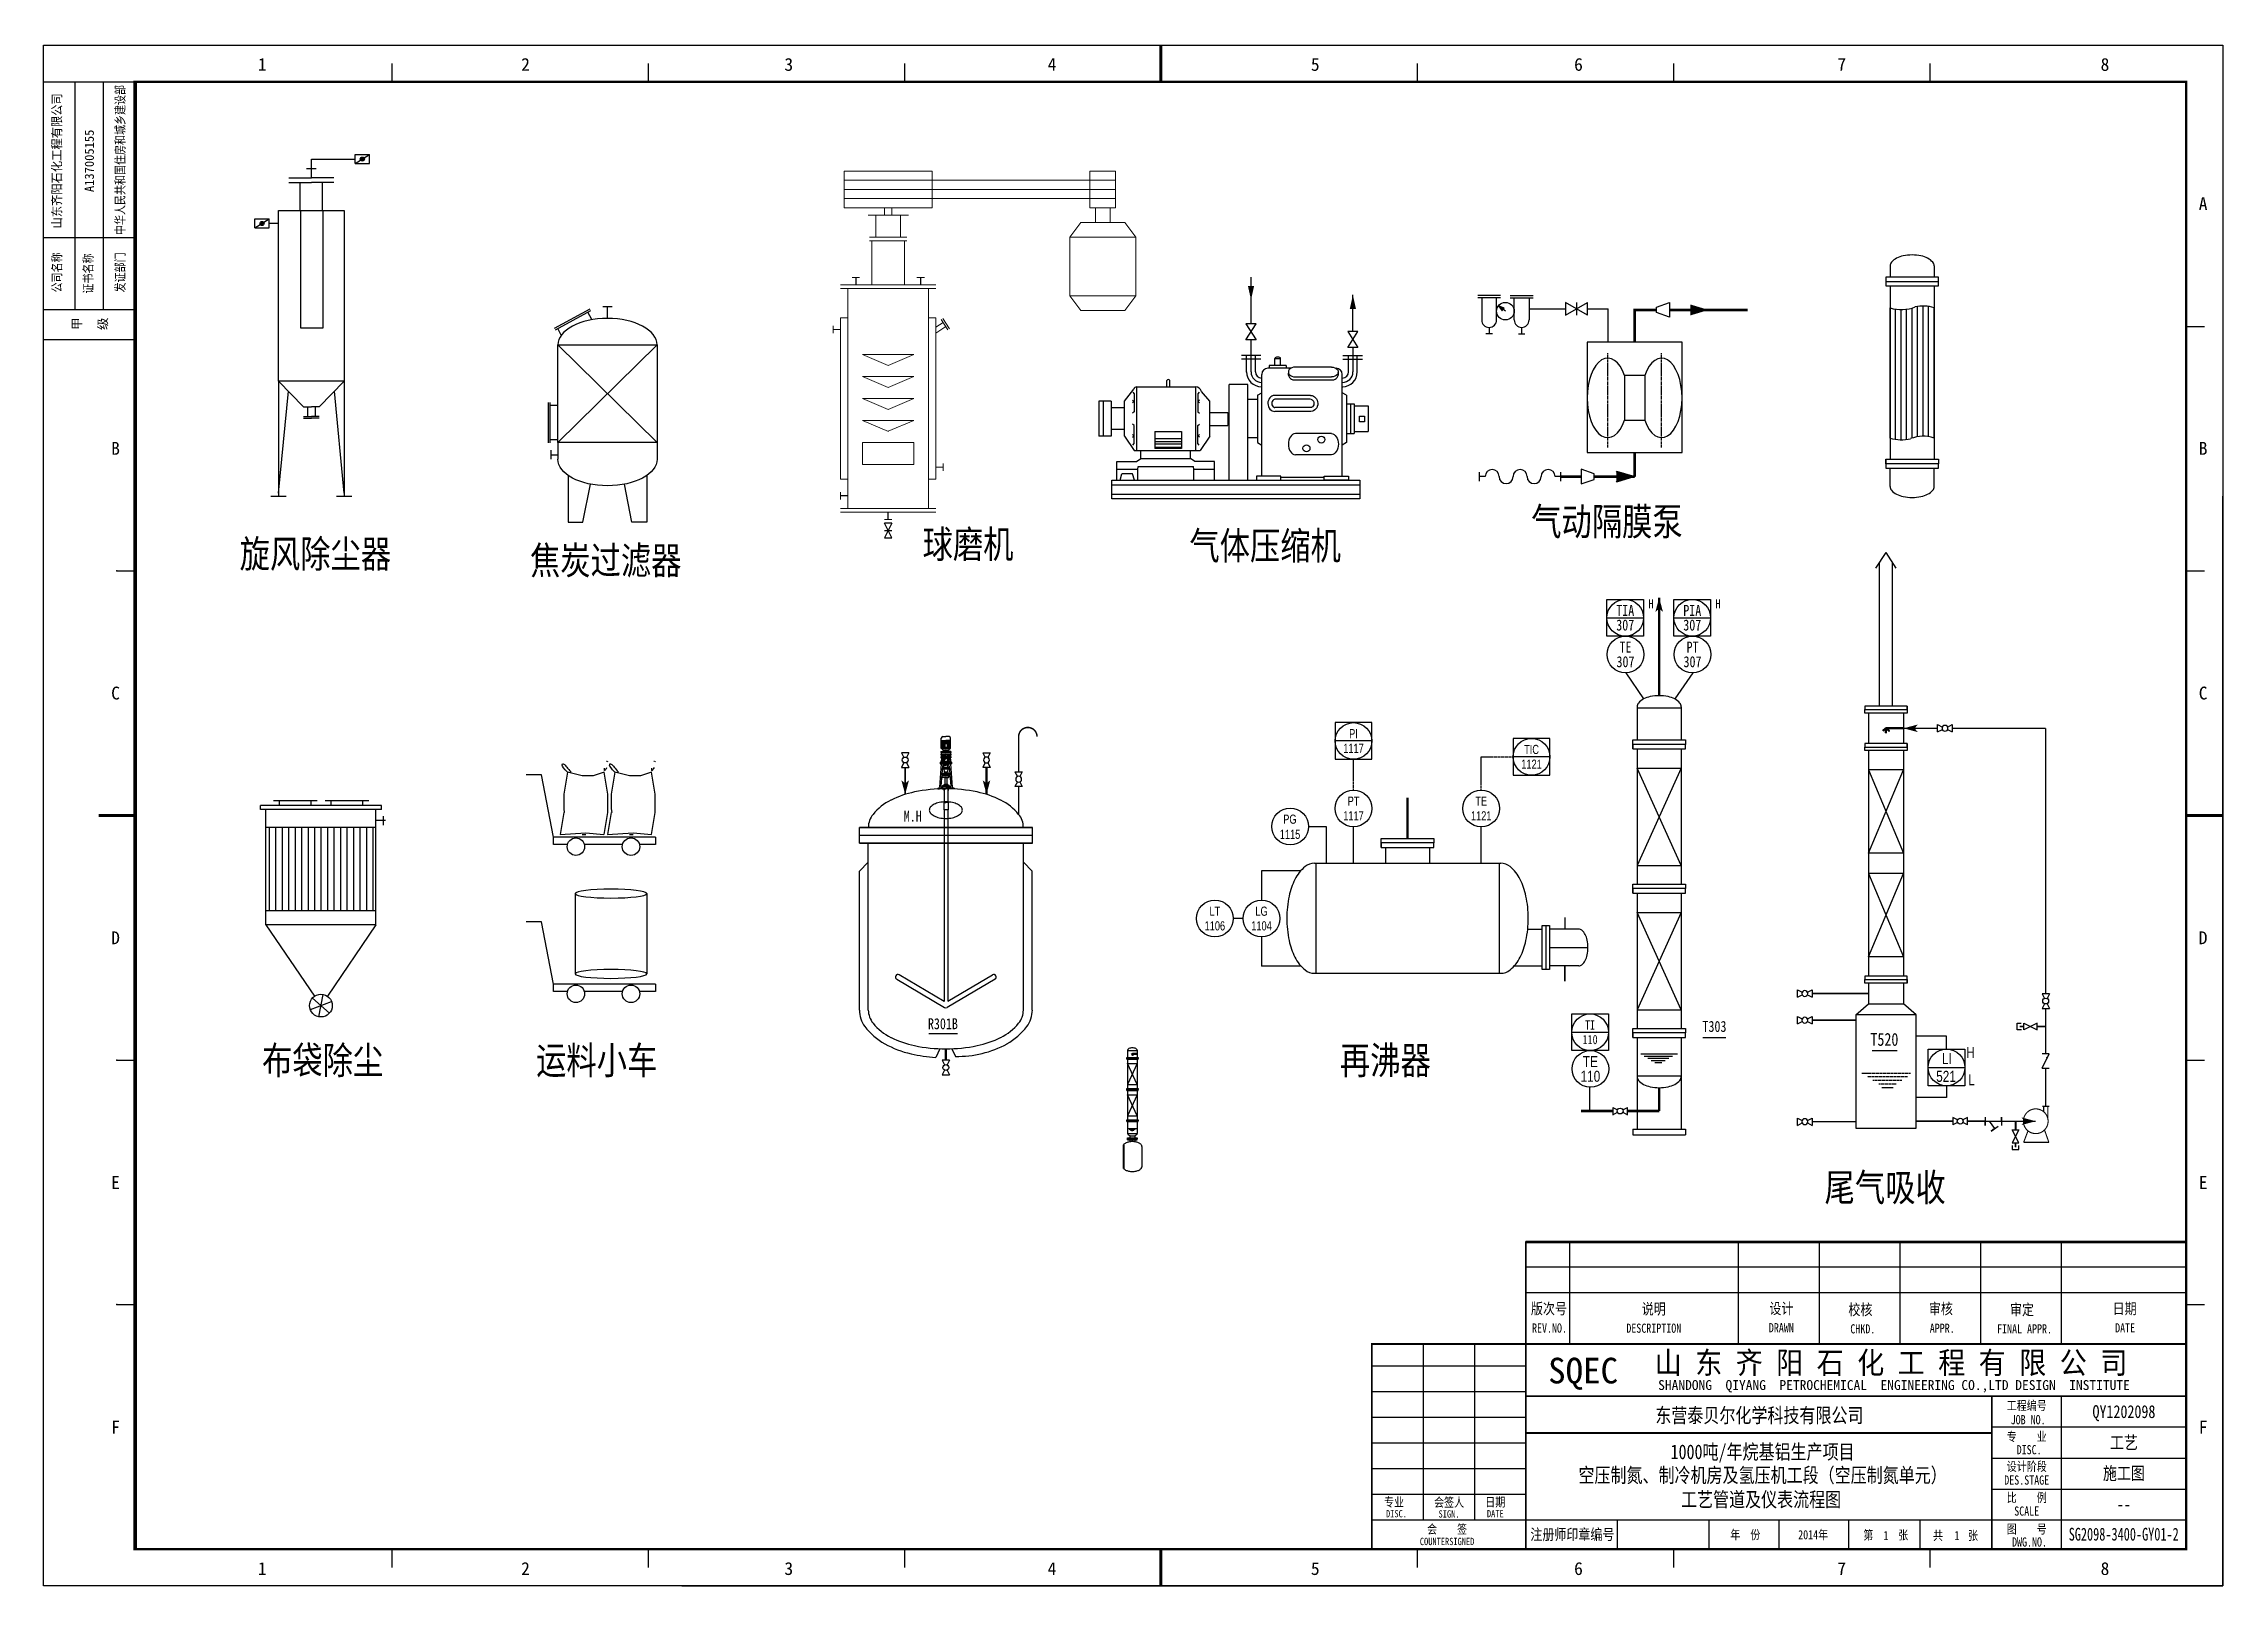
# Model space of a CAD drawing. Header units: millimetres. Extents: x 9671 to 25689, y -17516 to -2951.
# Drawn here: x 24031 to 24626, y -5328 to -4907 of the extents above; entities that cross this region are included whole.
import ezdxf
from ezdxf.enums import TextEntityAlignment as Align

# ---------------------------------------------------------------- set-up
doc = ezdxf.new("R2010")
doc.units = ezdxf.units.MM
for name, pattern in [('CENTER', [50.8, 31.75, -6.35, 6.35, -6.35]), ('DASH', [0.35, 0.25, -0.1]), ('HIDDEN', [0.375, 0.25, -0.125])]:
    doc.linetypes.add(name, pattern=pattern)
for name, color, linetype in [('15', 4, 'Continuous'), ('21', 3, 'Continuous'), ('5剖面线层', 2, 'Continuous'), ('A', 2, 'Continuous'), ('arrow', 7, 'Continuous'), ('ASSIST', 2, 'Continuous'), ('CHANGE', 6, 'Continuous'), ('EQUIPMENT', 9, 'Continuous'), ('GD', 7, 'Continuous'), ('GJ', 3, 'Continuous'), ('sb', 2, 'Continuous'), ('sbnbps-ym', 9, 'HIDDEN'), ('txt', 7, 'Continuous'), ('vad', 3, 'Continuous'), ('主管道', 4, 'Continuous'), ('仪表', 4, 'Continuous'), ('图层1', 1, 'Continuous'), ('辅物料管道', 4, 'Continuous')]:
    doc.layers.add(name, color=color, linetype=linetype)
for name, color, linetype, lineweight in [('wlx', 7, 'Continuous', 20), ('主管线', 1, 'Continuous', 80), ('公用及辅助管线', 2, 'Continuous', 40), ('其他管件保温说明等', 7, 'Continuous', 15), ('气体', 2, 'Continuous', 40), ('气体1', 7, 'Continuous', 70), ('水管线', 3, 'Continuous', 15), ('空气', 7, 'Continuous', 40), ('设备', 4, 'Continuous', 30), ('设备阀门', 3, 'Continuous', 15), ('辅助物料', 5, 'Continuous', 40)]:
    doc.layers.add(name, color=color, linetype=linetype, lineweight=lineweight)
doc.styles.add('qiyang', font='VCADTXT1', dxfattribs={"width": 0.8, "height": 3, "bigfont": 'VCADHZ'})
doc.styles.add('QSDI', font='SimSun.ttf', dxfattribs={"width": 0.8})
doc.styles.add('QYSH1', font='vcadtxt1.shx', dxfattribs={"width": 0.8, "height": 3.5, "bigfont": 'vcadhz.shx'})
doc.styles.add('齐阳标准字体', font='vcadtxt1.shx', dxfattribs={"width": 0.8, "bigfont": 'vcadhz.shx'})

msp = doc.modelspace()

# ---------------------------------------------------------------- texts
at = {"style": 'QSDI', "width": 0.8}
for s, p in [('气动隔膜泵', (24436.82, -5040.96)), ('球磨机', (24270.93, -5047.13)), ('气体压缩机', (24343.65, -5047.55)), ('旋风除尘器', (24084.78, -5049.78)), ('焦炭过滤器', (24163.92, -5051.56)), ('布袋除尘', (24090.89, -5187.82)), ('运料小车', (24165.59, -5187.82)), ('再沸器', (24384.69, -5187.82)), ('尾气吸收', (24516.78, -5222.46))]:
    msp.add_text(s, height=7.569, dxfattribs=at).set_placement(p)
at = {"width": 0.8}
msp.add_text('M.H', height=3, dxfattribs=at).set_placement((24265.81, -5118.97))
msp.add_text('R301B', height=3, dxfattribs=at).set_placement((24276.47, -5174.08), align=Align.MIDDLE)
at = {"color": 2, "width": 0.8}
msp.add_text('T303', height=3, dxfattribs=at).set_placement((24486.77, -5174.82), align=Align.MIDDLE)
at = {"layer": '21', "style": '齐阳标准字体', "width": 0.8, "flags": 9}
for tag, rotation, p in [('BRKA1', 270.0001, (24449.03, -4980.75)), ('BRKA1', 270.0001, (24449.28, -4980.75)), ('BRKD1', 90.0001, (24449.28, -4980.75))]:
    msp.add_attdef(tag, text='< Riservato >', height=0.0001, rotation=rotation, dxfattribs=at).set_placement(p, align=Align.CENTER)
at = {"layer": 'CHANGE', "color": 3, "style": '齐阳标准字体', "width": 0.8, "flags": 9}
msp.add_attdef('BRKD1', text='< Riservato >', height=0.0001, rotation=89.9999, dxfattribs=at).set_placement((24449.03, -4980.75), align=Align.CENTER)
msp.add_attdef('BRKD1', text='< Riservato >', height=0.0001, rotation=89.9999, dxfattribs=at).set_placement((24449.03, -4980.75), align=Align.CENTER)
at = {"layer": '仪表', "width": 0.8}
for s, height, p in [('TIA', 3, (24462.45, -5061.41)), ('307', 3, (24462.45, -5065.41)), ('H', 2.5, (24469.48, -5059.62)), ('307', 3, (24480.72, -5065.41)), ('PIA', 3, (24480.72, -5061.41)), ('H', 2.5, (24487.75, -5059.62)), ('110', 2.5, (24452.88, -5178.39)), ('TI', 2.5, (24452.88, -5174.39))]:
    msp.add_text(s, height=height, dxfattribs=at).set_placement(p, align=Align.MIDDLE)
at = {"layer": '仪表', "color": 4, "width": 0.8}
for s, p in [('TE', (24462.52, -5071.41)), ('PT', (24480.79, -5071.41)), ('307', (24462.52, -5075.41)), ('307', (24480.79, -5075.41))]:
    msp.add_text(s, height=3, dxfattribs=at).set_placement(p, align=Align.MIDDLE)
at = {"layer": '仪表', "color": 2, "style": 'QYSH1', "width": 0.75}
for s, p in [('PI', (24388.39, -5094.99)), ('1117', (24388.39, -5098.99)), ('TIC', (24436.92, -5099.3)), ('1121', (24436.92, -5103.3)), ('PG', (24371.05, -5118.3)), ('1117', (24388.39, -5117.38)), ('PT', (24388.39, -5113.38)), ('1121', (24423.19, -5117.38)), ('TE', (24423.19, -5113.38)), ('1115', (24371.09, -5122.44)), ('1106', (24350.6, -5147.38)), ('LT', (24350.6, -5143.38)), ('1104', (24363.32, -5147.38)), ('LG', (24363.32, -5143.38))]:
    msp.add_text(s, height=2.5, dxfattribs=at).set_placement(p, align=Align.MIDDLE)
at = {"layer": '仪表', "color": 4, "style": 'qiyang', "width": 0.8}
for s, p in [('TE', (24452.96, -5184.38)), ('110', (24452.96, -5188.38))]:
    msp.add_text(s, height=3, dxfattribs=at).set_placement(p, align=Align.MIDDLE)

# ---------------------------------------------------------------- blocks, each defined once
blk = doc.blocks.new('2#图框，横')
for p, q in [((7777.69, 0), (7777.69, 420)), ((7777.69, 420), (8371.69, 420)), ((8371.69, 420), (8371.69, 0)), ((7872.57, 415), (7872.57, 410)), ((7942.44, 415), (7942.44, 410)), ((8012.32, 415), (8012.32, 410)), ((8152.07, 415), (8152.07, 410)), ((8221.94, 415), (8221.94, 410)), ((8291.82, 415), (8291.82, 410)), ((8361.69, 343.33), (8366.69, 343.33)), ((8371.69, 0), (8371.69, 297)), ((7797.69, 276.67), (7802.69, 276.67)), ((8361.69, 276.67), (8366.69, 276.67)), ((7797.69, 143.33), (7802.69, 143.33)), ((8361.69, 143.33), (8366.69, 143.33)), ((7797.69, 76.67), (7802.69, 76.67)), ((8361.69, 76.67), (8366.69, 76.67)), ((7872.57, 10), (7872.57, 5)), ((7942.44, 10), (7942.44, 5)), ((8012.32, 10), (8012.32, 5)), ((8152.07, 10), (8152.07, 5)), ((8221.94, 10), (8221.94, 5)), ((8291.82, 10), (8291.82, 5)), ((8371.69, 0), (7777.69, 0)), ((7951.69, 0), (8371.69, 0))]:
    blk.add_line(p, q)
for points, const_width in [([(8082.19, 410), (8082.19, 420)], 0.8), ([(8082.19, 410), (8082.19, 420)], 0.5), ([(7802.69, 210), (7792.69, 210)], 0.8), ([(7792.69, 210), (7802.69, 210)], 0.5), ([(8361.69, 210), (8371.69, 210)], 0.8), ([(8361.69, 210), (8371.69, 210)], 0.5), ([(8082.19, 10), (8082.19, 0)], 0.8), ([(8082.19, 10), (8082.19, 0)], 0.5)]:
    blk.add_lwpolyline(points, dxfattribs=dict(const_width=const_width))
blk.add_lwpolyline([(7802.69, 10, 1, 1, 0), (7802.69, 410, 0.6, 0.6, 0), (8361.69, 410, 0.6, 0.6, 0), (8361.69, 10, 0.6, 0.6, 0)], format="xyseb", close=True)
for p in [(7797.69, 276.67), (7797.69, 210), (7797.69, 143.33), (7797.69, 76.67)]:
    blk.add_point(p)
at = {"style": 'QSDI'}
for s, p in [('1', (7836.11, 412.98)), ('2', (7907.86, 412.98)), ('3', (7979.61, 412.98)), ('4', (8051.36, 412.98)), ('5', (8123.11, 412.98)), ('6', (8194.86, 412.98)), ('7', (8266.61, 412.98)), ('8', (8338.36, 412.98)), ('A', (8365.11, 375.02)), ('B', (7796.11, 308.32)), ('B', (8365.11, 308.32)), ('C', (7796.11, 241.62)), ('C', (8365.11, 241.62)), ('D', (7796.11, 174.92)), ('D', (8365.11, 174.92)), ('E', (7796.11, 108.22)), ('E', (8365.11, 108.22)), ('F', (7796.11, 41.52)), ('F', (8365.11, 41.52)), ('1', (7836.11, 2.98)), ('2', (7907.86, 2.98)), ('3', (7979.61, 2.98)), ('4', (8051.36, 2.98)), ('5', (8123.11, 2.98)), ('6', (8194.86, 2.98)), ('7', (8266.61, 2.98)), ('8', (8338.36, 2.98))]:
    blk.add_text(s, height=3.5, dxfattribs=at).set_placement(p)
blk = doc.blocks.new('1#图框 附件栏')
for p, q in [((1378.65, 584.25), (1403.65, 584.25)), ((1387.17, 584), (1387.17, 522.12)), ((1394.92, 584), (1394.92, 522.12)), ((1403.65, 541.68), (1378.65, 541.68)), ((1403.65, 522.12), (1378.65, 522.12)), ((1378.65, 514), (1403.65, 514))]:
    blk.add_line(p, q)
blk.add_point((1403.65, 522.12))
at = {"style": 'QSDI'}
for tag, width, p in [('中华人民共和国住房和城乡建设部', 0.8, (1399.49, 562.92)), ('山东齐阳石化工程有限公司', 0.9, (1382.24, 562.69)), ('公司名称', 0.8, (1382.24, 532.28)), ('证书名称', 0.8, (1390.78, 531.97)), ('发证部门', 0.8, (1399.49, 532.28))]:
    blk.add_attdef(tag, text='', height=2.5, rotation=90, dxfattribs=dict(at, width=width)).set_placement(p, align=Align.MIDDLE_CENTER)
for tag, p in [('A237005152', (1391.09, 562.69)), ('乙', (1387.68, 518.28)), ('级', (1394.76, 518.28))]:
    blk.add_attdef(tag, text='', height=2.5, rotation=90, dxfattribs=at).set_placement(p, align=Align.MIDDLE_CENTER)
blk = doc.blocks.new('1#图签 分单元')
at = {"linetype": 'Continuous'}
blk.add_line((1975.77, -263.93), (2155.77, -263.93), dxfattribs=at)
for p, q in [((1987.77, -291.93), (1987.77, -264.26)), ((2033.77, -291.93), (2033.77, -264.26)), ((2055.77, -291.93), (2055.77, -264.26)), ((2077.77, -291.93), (2077.77, -264.26)), ((2099.77, -291.93), (2099.77, -264.26)), ((2121.77, -291.73), (2121.77, -264.26)), ((2155.77, -263.93), (2155.77, -347.93)), ((1975.77, -270.93), (2155.77, -270.93)), ((1975.77, -277.93), (2155.77, -277.93)), ((1947.77, -291.99), (1947.77, -339.93)), ((1961.77, -291.99), (1961.77, -339.93)), ((1933.77, -297.93), (1975.77, -297.93)), ((1933.77, -304.93), (1975.77, -304.93)), ((2121.81, -347.93), (2121.81, -306.23)), ((1933.77, -311.93), (1975.77, -311.93)), ((2102.77, -314.6), (2155.77, -314.6)), ((1933.77, -318.93), (1975.77, -318.93)), ((1933.77, -325.93), (1975.77, -325.93)), ((2102.77, -323.1), (2155.85, -323.1)), ((2102.77, -331.53), (2155.77, -331.53)), ((1933.77, -332.93), (1975.77, -332.93)), ((1933.77, -339.93), (2155.77, -339.93)), ((2000.77, -347.93), (2000.77, -339.93)), ((2025.77, -347.93), (2025.77, -339.93)), ((2044.77, -339.93), (2044.77, -347.93)), ((2063.77, -347.93), (2063.77, -339.93)), ((2083.27, -347.93), (2083.27, -339.93)), ((1933.77, -347.93), (2155.77, -347.93))]:
    blk.add_line(p, q)
at = {"linetype": 'Continuous', "const_width": 0.5}
for points in [[(2155.77, -264.26), (1975.77, -264.26), (1975.77, -291.99)], [(1975.77, -291.99), (1933.77, -291.99), (1933.77, -347.93)], [(2155.77, -291.99), (1975.77, -291.99), (1975.77, -347.93)], [(1975.77, -306.23), (2155.77, -306.23)], [(2102.77, -347.93), (2102.77, -306.03)], [(1975.77, -316.23), (2102.77, -316.23)]]:
    blk.add_lwpolyline(points, dxfattribs=at)
at = {"style": 'QSDI', "width": 0.8}
for s, height, p in [('版次号', 3, (1982.07, -283.85)), ('说明', 3, (2010.64, -283.93)), ('设计', 3, (2045.41, -283.81)), ('校核', 3, (2066.96, -284.11)), ('审核', 3, (2088.89, -283.87)), ('审定', 3, (2111.02, -284.11)), ('日期', 3, (2138.99, -283.84)), ('工程编号', 2.5, (2112.29, -310.01)), ('JOB NO.', 2.5, (2112.68, -313.87)), ('专    业', 2.5, (2112.29, -318.47)), ('DISC.', 2.5, (2112.95, -322.05)), ('设计阶段', 2.5, (2112.29, -326.58)), ('DES.STAGE', 2.5, (2112.29, -330.33)), ('比    例', 2.5, (2112.29, -335.09)), ('专业', 2.5, (1939.85, -336.31)), ('会签人', 2.5, (1954.84, -336.38)), ('日期', 2.5, (1967.44, -336.31)), ('SCALE', 2.5, (2112.29, -338.78)), ('会    签', 2.5, (1954.31, -343.71)), ('年  份', 2.5, (2035.59, -345.21)), ('第     张', 2.5, (2073.87, -345.3)), ('共     张', 2.5, (2092.88, -345.43)), ('图    号', 2.5, (2112.29, -343.66)), ('DWG.NO.', 2.5, (2113.05, -347.21))]:
    blk.add_text(s, height=height, dxfattribs=at).set_placement(p, align=Align.CENTER)
at = {"linetype": 'Continuous', "style": 'QSDI', "width": 0.8}
for s, height, p in [('REV.NO.', 2.5, (1982.22, -288.89)), ('DESCRIPTION', 2.5, (2010.64, -288.93)), ('DRAWN', 2.5, (2045.41, -288.81)), ('CHKD.', 2.5, (2067.61, -289.11)), ('APPR.', 2.5, (2089.27, -288.93)), ('FINAL APPR.', 2.5, (2111.7, -289.11)), ('DATE', 2.5, (2139.11, -288.84)), ('DISC.', 2, (1940.51, -339.24)), ('SIGN.', 2, (1954.84, -339.31)), ('DATE', 2, (1967.44, -339.24)), ('COUNTERSIGNED', 2, (1954.31, -346.81))]:
    blk.add_text(s, height=height, dxfattribs=at).set_placement(p, align=Align.CENTER)
at = {"style": 'QSDI'}
blk.add_text('SQEC', height=7, dxfattribs=at).set_placement((1991.38, -299.24), align=Align.MIDDLE_CENTER)
at = {"style": 'QSDI', "width": 0.9}
blk.add_text('山 东 齐 阳 石 化 工 程 有 限 公 司', height=6, dxfattribs=at).set_placement((2010.9, -300.09))
at = {"style": 'QSDI'}
blk.add_text('SHANDONG  QIYANG  PETROCHEMICAL  ENGINEERING CO.,LTD DESIGN  INSTITUTE', height=2.7, dxfattribs=at).set_placement((2011.83, -304.53))
at = {"style": 'QSDI', "width": 0.8}
blk.add_text('注册师印章编号', height=3, dxfattribs=at).set_placement((1988.45, -343.83), align=Align.MIDDLE)
for tag, height, p in [('建设单位名称', 4, (2039.43, -311.43)), ('1', 3.5, (2138.79, -310.42)), ('项目或装置名称', 4, (2040.3, -321.37)), ('2', 3.5, (2138.79, -318.85)), ('单元名称', 4, (2040.3, -327.75)), ('3', 3.5, (2138.79, -327.21)), ('XXX图', 4, (2039.89, -334.37)), ('4', 3.5, (2138.79, -335.63)), ('2011年', 2.5, (2054.08, -343.96)), ('1', 2.5, (2073.9, -344.2)), ('1', 2.5, (2093.27, -344.2)), ('6', 3.5, (2138.79, -343.93))]:
    blk.add_attdef(tag, text='', height=height, dxfattribs=at).set_placement(p, align=Align.MIDDLE_CENTER)
blk = doc.blocks.new('FG')
at = {"layer": '图层1'}
for p, q in [((9422.09, 790.41), (9422.09, 787.41)), ((9428.09, 790.41), (9422.09, 787.41)), ((9422.09, 790.41), (9428.09, 787.41)), ((9425.09, 787.41), (9425.09, 790.41)), ((9428.09, 787.41), (9428.09, 790.41))]:
    blk.add_line(p, q, dxfattribs=at)
blk = doc.blocks.new('008')
for p, q in [((0, -1.24), (0, 1.17)), ((1.55, 0), (0, 0)), ((22.16, 0), (20.61, 0)), ((22.16, -1.24), (22.16, 1.17))]:
    blk.add_line(p, q)
for centre, start, end in [((3.46, 0), 0, 180), ((7.27, 0), 180, 0), ((11.08, 0), 0, 180), ((14.9, 0), 180, 0), ((18.71, 0), 0, 180)]:
    blk.add_arc(centre, 1.91, start, end)
blk = doc.blocks.new('ZH110')
for p, q in [((0, 0), (5, 1.5)), ((5, -1.5), (0, 0)), ((0.7, 0), (4.53, 1.15)), ((4.53, -1.15), (0.7, 0)), ((1.39, 0), (4.05, 0.8)), ((4.05, -0.8), (1.39, 0)), ((2.09, 0), (3.58, 0.45)), ((3.58, -0.45), (2.09, 0)), ((2.78, 0), (3.1, 0.1)), ((3.1, -0.1), (2.78, 0)), ((3.1, 0.1), (3.04, 0)), ((3.04, 0), (3.1, -0.1)), ((3.58, 0.45), (3.28, 0)), ((3.28, 0), (3.58, -0.45)), ((4.05, 0.8), (3.52, 0)), ((3.52, 0), (4.05, -0.8)), ((4.53, 1.15), (3.76, 0)), ((3.76, 0), (4.53, -1.15)), ((5, 1.5), (4, 0)), ((4, 0), (5, -1.5))]:
    blk.add_line(p, q)
blk = doc.blocks.new('ZZ1-S')
at = {"layer": '15'}
blk.add_lwpolyline([(0, 0), (2.75, -0.75), (2.5, 0), (2.75, 0.75), (0, 0)], dxfattribs=at)
for points in [[(0.76, 0), (2.44, -0.46), (2.29, 0), (2.44, 0.46)], [(1.52, 0), (2.13, -0.17), (2.08, 0), (2.13, 0.17)]]:
    blk.add_lwpolyline(points, close=True, dxfattribs=at)
blk = doc.blocks.new('闸阀111')
at = {"color": 3}
for p, q in [((42071.51, 19915.28), (42071.51, 19911.78)), ((42077.51, 19915.28), (42071.51, 19911.78)), ((42071.51, 19915.28), (42077.51, 19911.78)), ((42074.51, 19911.78), (42074.51, 19915.28)), ((42077.51, 19911.78), (42077.51, 19915.28))]:
    blk.add_line(p, q, dxfattribs=at)
blk = doc.blocks.new('daxiatou3')
at = {"color": 3}
for p, q in [((44047.12, 20079.72), (44045.87, 20076.22)), ((44048.62, 20079.72), (44047.12, 20079.72)), ((44049.87, 20076.22), (44048.62, 20079.72)), ((44045.87, 20076.22), (44049.87, 20076.22))]:
    blk.add_line(p, q, dxfattribs=at)
blk = doc.blocks.new('A$C252E7A42')
at = {"layer": 'sb'}
for p, q in [((0, 497), (4, 498)), ((8, 498), (12, 498)), ((12, 451), (8, 457)), ((16, 446), (12, 451)), ((28, 447), (27, 444)), ((28, 453), (28, 450)), ((28, 450), (28, 447)), ((276, 452), (269, 443)), ((282, 460), (276, 452)), ((288, 467), (282, 460)), ((293, 473), (288, 467)), ((298, 478), (293, 473)), ((294, 442), (304, 456)), ((303, 481), (298, 478)), ((307, 483), (303, 481)), ((304, 456), (311, 466)), ((311, 482), (307, 483)), ((313, 479), (311, 482)), ((311, 466), (314, 474)), ((314, 474), (313, 479)), ((3, 275), (28, 425)), ((19, 442), (16, 446)), ((22, 439), (19, 442)), ((24, 438), (22, 439)), ((26, 438), (24, 438)), ((27, 440), (26, 438)), ((27, 444), (27, 442)), ((27, 442), (27, 440)), ((28, 425), (103, 400)), ((103, 400), (178, 400)), ((178, 400), (278, 425)), ((261, 434), (253, 425)), ((269, 443), (261, 434)), ((278, 425), (294, 442)), ((278, 425), (303, 275)), ((3, 150), (3, 275)), ((28, 0), (3, 150)), ((303, 175), (299, 151)), ((303, 275), (303, 175)), ((303, 150), (328, 0)), ((153, 13), (29, 1)), ((328, 0), (153, 13)), ((178, 0), (153, 0))]:
    blk.add_line(p, q, dxfattribs=at)
blk = doc.blocks.new('115')
at = {"color": 0}
for p, q in [((883.9, 331.85), (885.82, 335.69)), ((885.82, 335.69), (883.9, 335.69)), ((883.9, 331.85), (885.82, 331.85))]:
    blk.add_line(p, q, dxfattribs=at)
blk.add_lwpolyline([(885.82, 335.69, 0, 0.568, 0), (885.15, 334.54, 0.568, 0.568, 0)], format="xyseb", dxfattribs=at)
blk = doc.blocks.new('160')
at = {"color": 0}
blk.add_circle((1332.22, -822.71), 0.8, dxfattribs=at)
at = {"layer": 'arrow'}
for p, q in [((1330.22, -821.71), (1330.22, -823.71)), ((1330.22, -821.71), (1331.51, -822.35)), ((1330.22, -823.71), (1331.51, -823.06)), ((1332.94, -822.35), (1334.22, -821.71)), ((1332.94, -823.06), (1334.22, -823.71)), ((1334.22, -823.71), (1334.22, -821.71))]:
    blk.add_line(p, q, dxfattribs=at)
blk = doc.blocks.new('114')
at = {"layer": 'wlx', "linetype": 'HIDDEN', "lineweight": -2, "ltscale": 20}
for points in [[(888.06, 294.49), (890.31, 294.49), (889.19, 294.49), (889.19, 298.99), (888.06, 298.99), (890.31, 298.99)], [(889.19, 295.61), (891.21, 297.08), (891.91, 296.11), (890.5, 298.05)]]:
    blk.add_lwpolyline(points, dxfattribs=at)
blk = doc.blocks.new('尾气吸收器')
at = {"color": 2}
for p, q in [((23411.34, -4404.13), (23408.56, -4408.35)), ((23411.34, -4404.13), (23414.11, -4408.35)), ((23409.55, -4406.84), (23409.55, -4445.97)), ((23413.12, -4445.97), (23413.12, -4406.84)), ((23407.57, -4539.86), (23414.44, -4539.86))]:
    blk.add_line(p, q, dxfattribs=at)
at = {"color": 0}
blk.add_line((23446.67, -4565.04), (23446.67, -4566.18), dxfattribs=at)
at = {"color": 0, "const_width": 0.4}
for points in [[(23448.99, -4533.33), (23447.85, -4533.33)], [(23454.92, -4533.33), (23452.59, -4533.33)], [(23446.67, -4559.11), (23446.67, -4561.44)], [(23446.67, -4565.04), (23446.67, -4566.18)]]:
    blk.add_lwpolyline(points, dxfattribs=at)
at = {"layer": 'sb', "lineweight": 53, "const_width": 0.3, "flags": 128}
blk.add_lwpolyline([(23452.2, -4562.51, -1), (23452.2, -4555.77, -1), (23452.2, -4562.51, -1)], format="xyb", dxfattribs=at)
at = {"layer": 'sb', "const_width": 0.3, "flags": 128}
for points in [[(23453.97, -4555.08), (23455.86, -4555.08)], [(23454.37, -4555.08), (23454.37, -4556.56)], [(23455.5, -4555.08), (23455.5, -4558.46)], [(23450.09, -4561.77), (23448.9, -4564.89)], [(23448.9, -4564.89), (23455.78, -4564.89)], [(23454.59, -4561.52), (23455.78, -4564.89)]]:
    blk.add_lwpolyline(points, dxfattribs=at)
at = {"layer": 'sbnbps-ym', "color": 2, "ltscale": 0.01}
for p, q in [((23418.07, -4546.1), (23404.7, -4546.1)), ((23417.29, -4547.08), (23406.26, -4547.08)), ((23415.71, -4548.07), (23407.84, -4548.07)), ((23414.13, -4549.06), (23409.42, -4549.06)), ((23413.35, -4550.04), (23410.2, -4550.04))]:
    blk.add_line(p, q, dxfattribs=at)
at = {"layer": 'vad'}
for p, q in [((23447.15, -4532.38), (23448.25, -4532.38)), ((23447.15, -4534.21), (23447.15, -4532.38)), ((23448.29, -4534.21), (23447.15, -4534.21)), ((23452.59, -4532.43), (23448.99, -4534.23)), ((23448.99, -4534.23), (23448.99, -4532.43)), ((23448.99, -4532.43), (23452.59, -4534.23)), ((23452.59, -4534.23), (23452.59, -4532.43)), ((23445.77, -4561.44), (23447.57, -4561.44)), ((23447.57, -4561.44), (23445.77, -4565.04)), ((23447.57, -4565.04), (23445.77, -4561.44)), ((23445.77, -4565.04), (23447.57, -4565.04)), ((23445.8, -4565.75), (23445.8, -4566.88)), ((23445.8, -4566.88), (23447.62, -4566.88)), ((23447.62, -4566.88), (23447.62, -4565.78))]:
    blk.add_line(p, q, dxfattribs=at)
at = {"layer": '主管线'}
for points in [[(23420.05, -4453.07), (23419.18, -4452.04), (23416.18, -4452.04), (23420.05, -4451)], [(23448.33, -4558.1), (23449.2, -4559.14), (23452.2, -4559.14), (23448.33, -4560.17)]]:
    blk.add_solid(points, dxfattribs=at)
at = {"layer": '仪表'}
for p, q in [((23427.88, -4535.94), (23419.64, -4535.94)), ((23427.88, -4539.49), (23427.88, -4535.94)), ((23422.88, -4544.48), (23432.88, -4544.48)), ((23427.88, -4552.7), (23419.64, -4552.7)), ((23427.88, -4549.49), (23427.88, -4552.7))]:
    blk.add_line(p, q, dxfattribs=at)
at = {"layer": '仪表', "flags": 128}
blk.add_lwpolyline([(23432.88, -4539.48), (23432.88, -4549.48), (23422.88, -4549.48), (23422.88, -4539.48)], close=True, dxfattribs=at)
at = {"layer": '仪表'}
blk.add_circle((23427.88, -4544.48), 5, dxfattribs=at)
at = {"layer": '气体', "const_width": 0.4}
for points in [[(23391.25, -4524.33), (23406.58, -4524.33)], [(23391.25, -4531.6), (23403.12, -4531.6)]]:
    blk.add_lwpolyline(points, dxfattribs=at)
at = {"layer": '气体', "color": 5, "const_width": 0.4}
blk.add_lwpolyline([(23391.25, -4559.26), (23403.12, -4559.26)], dxfattribs=at)
at = {"layer": '设备', "color": 2}
for p, q in [((23417.14, -4445.97), (23405.62, -4445.97)), ((23405.62, -4445.97), (23405.62, -4446.93)), ((23416.18, -4445.97), (23406.58, -4445.97)), ((23417.14, -4446.93), (23417.14, -4445.97)), ((23417.14, -4445.97), (23417.14, -4447.89)), ((23405.62, -4446.93), (23417.14, -4446.93)), ((23405.62, -4447.89), (23405.62, -4446.93)), ((23417.14, -4447.89), (23405.62, -4447.89)), ((23406.58, -4447.89), (23406.58, -4456.18)), ((23416.18, -4447.89), (23416.18, -4456.18)), ((23417.14, -4456.18), (23405.62, -4456.18)), ((23405.62, -4456.18), (23405.62, -4457.14)), ((23405.62, -4457.14), (23417.14, -4457.14)), ((23405.62, -4458.1), (23405.62, -4457.14)), ((23416.18, -4456.18), (23406.58, -4456.18)), ((23417.14, -4457.14), (23417.14, -4456.18)), ((23417.14, -4456.18), (23417.14, -4458.1)), ((23417.14, -4458.1), (23405.62, -4458.1)), ((23406.58, -4458.1), (23406.58, -4519.57)), ((23406.58, -4486.08), (23416.18, -4463.33)), ((23406.58, -4463.33), (23416.18, -4486.08)), ((23416.18, -4463.33), (23406.58, -4463.33)), ((23416.18, -4458.1), (23416.18, -4519.57)), ((23416.18, -4486.08), (23406.58, -4486.08)), ((23416.18, -4491.59), (23406.58, -4491.59)), ((23406.58, -4491.59), (23416.18, -4514.34)), ((23406.58, -4514.34), (23416.18, -4491.59)), ((23416.18, -4514.34), (23406.58, -4514.34)), ((23417.14, -4519.57), (23405.62, -4519.57)), ((23405.62, -4519.57), (23405.62, -4520.53)), ((23405.62, -4521.49), (23405.62, -4520.53)), ((23405.62, -4520.53), (23417.14, -4520.53)), ((23417.14, -4521.49), (23405.62, -4521.49)), ((23416.18, -4521.49), (23406.58, -4521.49)), ((23406.58, -4521.49), (23406.58, -4527.17)), ((23416.18, -4521.49), (23416.18, -4527.17)), ((23417.14, -4521.49), (23417.14, -4519.57)), ((23417.14, -4520.53), (23417.14, -4521.49)), ((23403.12, -4530.1), (23406.58, -4527.17)), ((23406.58, -4527.17), (23416.18, -4527.17)), ((23419.64, -4530.1), (23416.18, -4527.17)), ((23403.12, -4530.1), (23403.12, -4561.04)), ((23419.64, -4530.1), (23403.12, -4530.1)), ((23419.64, -4561.04), (23419.64, -4530.1)), ((23403.12, -4561.04), (23419.64, -4561.04))]:
    blk.add_line(p, q, dxfattribs=at)
at = {"layer": '设备', "color": 2, "lineweight": 50, "flags": 128}
blk.add_lwpolyline([(23416.18, -4452.04), (23411.38, -4452.04), (23411.38, -4453.24), (23411.38, -4452.04), (23412.21, -4452.76), (23411.38, -4452.04), (23410.55, -4452.76)], dxfattribs=at)
at = {"layer": '辅助物料', "color": 4}
blk.add_line((23446.67, -4559.11), (23446.67, -4561.44), dxfattribs=at)
at = {"layer": '辅助物料', "const_width": 0.4}
for points in [[(23416.18, -4452.04), (23425.46, -4452.04)], [(23429.46, -4452.04), (23454.92, -4452.04)], [(23454.92, -4524.39), (23454.92, -4452.04)], [(23454.92, -4540.81), (23454.92, -4528.39)], [(23454.92, -4555.08), (23454.92, -4544.65)], [(23419.64, -4559.12), (23429.62, -4559.12)], [(23433.62, -4559.12), (23438.39, -4559.12)], [(23442.89, -4559.14), (23452.2, -4559.14)]]:
    blk.add_lwpolyline(points, dxfattribs=at)
at = {"color": 0, "xscale": -1, "rotation": 180}
for p in [(22095.24, -5274.74), (22057.03, -5347.04), (22057.03, -5354.31), (22057.03, -5381.97)]:
    blk.add_blockref('160', p, dxfattribs=at)
at = {"color": 0}
for name, p, rotation in [('160', (24277.62, -3194.16), 270), ('160', (24763.84, -5381.83), 180), ('114', (23143.9, -3669.95), 270)]:
    blk.add_blockref(name, p, dxfattribs=dict(at, rotation=rotation))
blk.add_blockref('115', (22570.06, -4876.5), dxfattribs=at)
at = {"color": 2, "width": 0.8}
blk.add_text('T520', height=3.5, dxfattribs=at).set_placement((23410.95, -4536.85), align=Align.MIDDLE)
at = {"layer": '仪表', "style": 'QYSH1', "width": 0.8}
for s, p in [('LI', (23427.97, -4542.06)), ('H', (23434.42, -4540.37)), ('521', (23427.75, -4546.9)), ('L', (23434.7, -4547.83))]:
    blk.add_text(s, height=3, dxfattribs=at).set_placement(p, align=Align.MIDDLE)

# ---------------------------------------------------------------- hatches: boundary and pattern name
at = {"layer": 'GJ'}
h = msp.add_hatch(color=256, dxfattribs=at)
edge = h.paths.add_edge_path()
edge.add_arc((24118.23, -4938.38), 0.551, 0, 360)
h = msp.add_hatch(color=256, dxfattribs=at)
edge = h.paths.add_edge_path()
edge.add_arc((24090.9, -4955.93), 0.551, 0, 360)

# ---------------------------------------------------------------- linework, layer by layer
at = {"ltscale": 100}
for p, q in [((24104.34, -4943.46), (24104.34, -4938.38)), ((24104.34, -4938.38), (24116.28, -4938.38)), ((24095.36, -4955.93), (24092.84, -4955.93)), ((24360.45, -4983.32), (24360.45, -4970.52)), ((24185.05, -4981.8), (24185.05, -4978.52)), ((24360.45, -4996.39), (24360.45, -4987.67)), ((24093.27, -5030.23), (24097.45, -5030.23)), ((24111.23, -5030.23), (24115.41, -5030.23)), ((24124.57, -5118.68), (24121.94, -5118.68))]:
    msp.add_line(p, q, dxfattribs=at)
at = {"color": 2}
for p, q in [((24270.41, -4970.64), (24270.41, -4972.64)), ((24466.66, -5182.26), (24476.74, -5182.26)), ((24467.62, -5182.86), (24475.3, -5182.86)), ((24483.62, -5177.82), (24489.84, -5177.82)), ((24468.58, -5183.46), (24474.34, -5183.46)), ((24469.54, -5184.06), (24473.38, -5184.06)), ((24470.5, -5184.66), (24472.42, -5184.66)), ((24327.02, -5202.66), (24329.2, -5202.66)), ((24327.23, -5202.79), (24328.89, -5202.79)), ((24327.44, -5202.92), (24328.68, -5202.92)), ((24327.64, -5203.05), (24328.47, -5203.05)), ((24327.85, -5203.18), (24328.27, -5203.18))]:
    msp.add_line(p, q, dxfattribs=at)
for p, q in [((24388.22, -4985.35), (24388.22, -4975.41)), ((24167.04, -5106.19), (24162.84, -5106.19)), ((24170.34, -5123.17), (24167.04, -5106.19)), ((24170.34, -5125.17), (24170.34, -5123.17)), ((24198.15, -5123.17), (24170.34, -5123.17)), ((24198.15, -5123.17), (24198.15, -5125.17)), ((24174.16, -5125.17), (24170.34, -5125.17)), ((24189.16, -5125.17), (24178.73, -5125.17)), ((24198.15, -5125.17), (24193.74, -5125.17)), ((24167.04, -5146.28), (24162.84, -5146.28)), ((24170.34, -5163.26), (24167.04, -5146.28)), ((24170.34, -5165.26), (24170.34, -5163.26)), ((24198.15, -5163.26), (24170.34, -5163.26)), ((24174.16, -5165.26), (24170.34, -5165.26)), ((24189.16, -5165.26), (24178.73, -5165.26)), ((24198.15, -5165.26), (24193.74, -5165.26)), ((24198.15, -5163.26), (24198.15, -5165.26)), ((24272.65, -5176.7), (24280.41, -5176.7))]:
    msp.add_line(p, q)
at = {"color": 4}
for p, q in [((24436.26, -4979.19), (24446.13, -4979.19)), ((24452.13, -4979.19), (24457.81, -4979.19)), ((24457.81, -4988.29), (24457.81, -4979.19)), ((24457.81, -4988.29), (24457.81, -4988.29))]:
    msp.add_line(p, q, dxfattribs=at)
at = {"color": 2, "linetype": 'ByBlock'}
for p, q in [((24176.25, -5138.57), (24176.25, -5160.49)), ((24195.74, -5138.57), (24195.74, -5160.49))]:
    msp.add_line(p, q, dxfattribs=at)
at = {"color": 1, "const_width": 0.7}
for points in [[(24465.01, -4988.29), (24465.01, -4979.5), (24470.97, -4979.5)], [(24474.47, -4979.5), (24495.8, -4979.5)], [(24465.01, -5024.93), (24465.01, -5018.37)], [(24444.88, -5024.96), (24450.45, -5024.96)], [(24453.95, -5024.94), (24465.05, -5024.93)]]:
    msp.add_lwpolyline(points, dxfattribs=at)
at = {"color": 2}
for points in [[(24485.18, -4979.5, 0, 3, 0), (24480.18, -4979.5, 3, 3, 0)], [(24465.01, -5024.93, 0, 3, 0), (24460.01, -5024.93, 3, 3, 0)]]:
    msp.add_lwpolyline(points, format="xyseb", dxfattribs=at)
for centre in [(24176.44, -5125.81), (24191.45, -5125.81), (24176.44, -5165.9), (24191.45, -5165.9)]:
    msp.add_circle(centre, 2.38)
at = {"color": 2, "linetype": 'ByBlock', "extrusion": (0, 0, -1)}
for centre in [(24186, -5138.59), (24186, -5160.47)]:
    msp.add_ellipse(centre, major_axis=(9.75, 0), ratio=0.125209, dxfattribs=at)
at = {"layer": '5剖面线层'}
for p, q in [((24275.94, -5099.86), (24275.94, -5100.03)), ((24275.94, -5099.86), (24277.29, -5099.86)), ((24276.04, -5098.85), (24276.04, -5096.22)), ((24276.04, -5096.82), (24277.29, -5096.82)), ((24276.17, -5099.11), (24276.04, -5098.85)), ((24276.17, -5099.11), (24276.17, -5096.82)), ((24276.17, -5099.11), (24277.29, -5099.11)), ((24276.24, -5096.81), (24276.24, -5098.84)), ((24276.24, -5098.84), (24276.33, -5099.1)), ((24276.3, -5096.82), (24276.3, -5098.85)), ((24276.3, -5098.85), (24276.39, -5099.11)), ((24276.39, -5096.82), (24276.39, -5099.11)), ((24276.4, -5099.11), (24276.4, -5099.29)), ((24276.45, -5095.81), (24277.29, -5095.81)), ((24276.66, -5096.82), (24276.66, -5098.82)), ((24276.66, -5098.83), (24276.75, -5099.11)), ((24276.69, -5099.58), (24277.29, -5099.58)), ((24276.72, -5096.82), (24276.72, -5098.82)), ((24276.72, -5098.82), (24276.81, -5099.11)), ((24276.81, -5096.82), (24276.81, -5099.11)), ((24276.87, -5097.62), (24276.87, -5098.79)), ((24276.96, -5097.67), (24276.96, -5098.74)), ((24277.29, -5097.67), (24276.96, -5097.67)), ((24276.96, -5098.74), (24277.29, -5098.74)), ((24277.1, -5096.82), (24277.1, -5097.54)), ((24277.16, -5096.82), (24277.16, -5097.53)), ((24278.14, -5095.81), (24277.29, -5095.81)), ((24278.55, -5096.82), (24277.29, -5096.82)), ((24277.29, -5097.67), (24277.63, -5097.67)), ((24277.63, -5098.74), (24277.29, -5098.74)), ((24278.42, -5099.11), (24277.29, -5099.11)), ((24277.89, -5099.58), (24277.29, -5099.58)), ((24278.64, -5099.86), (24277.29, -5099.86)), ((24277.43, -5096.82), (24277.43, -5097.53)), ((24277.49, -5096.82), (24277.49, -5097.54)), ((24277.63, -5097.67), (24277.63, -5098.74)), ((24277.71, -5097.62), (24277.71, -5098.79)), ((24277.78, -5096.82), (24277.78, -5099.11)), ((24277.87, -5098.82), (24277.78, -5099.11)), ((24277.93, -5098.83), (24277.83, -5099.11)), ((24277.87, -5096.82), (24277.87, -5098.82)), ((24277.93, -5096.83), (24277.93, -5098.83)), ((24278.18, -5099.11), (24278.18, -5099.29)), ((24278.2, -5096.82), (24278.2, -5099.11)), ((24278.28, -5098.85), (24278.2, -5099.11)), ((24278.34, -5098.85), (24278.26, -5099.11)), ((24278.28, -5096.82), (24278.28, -5098.85)), ((24278.34, -5096.83), (24278.34, -5098.85)), ((24278.42, -5099.11), (24278.42, -5096.82)), ((24278.42, -5099.11), (24278.55, -5098.85)), ((24278.55, -5098.85), (24278.55, -5096.22)), ((24278.64, -5099.86), (24278.64, -5100.03)), ((24276, -5103.25), (24275.56, -5109.59)), ((24275.77, -5102.79), (24277.29, -5102.79)), ((24275.77, -5102.79), (24275.77, -5103.25)), ((24275.77, -5103.02), (24277.29, -5103.02)), ((24275.77, -5103.25), (24278.81, -5103.25)), ((24276.16, -5101.61), (24275.91, -5102.79)), ((24275.94, -5100.03), (24277.29, -5100.03)), ((24275.94, -5100.03), (24275.94, -5100.13)), ((24275.94, -5100.13), (24277.29, -5100.13)), ((24275.94, -5100.58), (24277.29, -5100.58)), ((24275.94, -5100.58), (24275.94, -5100.79)), ((24275.94, -5100.68), (24277.29, -5100.68)), ((24275.94, -5100.79), (24277.29, -5100.79)), ((24275.94, -5101.29), (24277.29, -5101.29)), ((24275.94, -5101.29), (24275.94, -5101.61)), ((24275.94, -5101.42), (24277.29, -5101.42)), ((24275.94, -5101.61), (24277.29, -5101.61)), ((24276.34, -5103.86), (24275.95, -5109.32)), ((24276.15, -5102.59), (24275.96, -5102.79)), ((24276.03, -5100.13), (24276.03, -5100.58)), ((24276.03, -5100.79), (24276.03, -5101.29)), ((24276.13, -5100.79), (24276.13, -5101.29)), ((24276.13, -5100.79), (24276.47, -5100.92)), ((24276.13, -5101.29), (24276.47, -5101.15)), ((24276.41, -5101.85), (24276.15, -5102.59)), ((24276.15, -5102.59), (24276.63, -5102.59)), ((24276.16, -5101.61), (24276.41, -5101.85)), ((24276.29, -5106.06), (24276.47, -5105.78)), ((24276.39, -5104.12), (24276.39, -5104.58)), ((24276.39, -5104.12), (24278.15, -5104.12)), ((24276.39, -5104.35), (24278.15, -5104.35)), ((24276.39, -5104.35), (24278.15, -5104.35)), ((24276.39, -5104.58), (24278.15, -5104.58)), ((24276.41, -5101.85), (24276.71, -5101.85)), ((24276.47, -5100.92), (24276.95, -5100.92)), ((24276.47, -5101.15), (24276.47, -5100.92)), ((24276.95, -5101.15), (24276.47, -5101.15)), ((24276.47, -5105.78), (24277.27, -5105.78)), ((24276.74, -5101.61), (24276.61, -5102.79)), ((24276.81, -5102.59), (24276.61, -5102.79)), ((24276.69, -5103.54), (24277.27, -5103.54)), ((24276.74, -5101.61), (24276.98, -5101.85)), ((24276.77, -5104.12), (24276.8, -5103.54)), ((24276.77, -5104.58), (24276.8, -5105.4)), ((24276.8, -5105.4), (24277.74, -5105.4)), ((24276.98, -5101.85), (24276.81, -5102.59)), ((24276.81, -5102.59), (24277.29, -5102.59)), ((24277.08, -5100.79), (24276.95, -5100.92)), ((24276.95, -5100.92), (24276.95, -5101.15)), ((24277.08, -5101.29), (24276.95, -5101.15)), ((24276.98, -5101.85), (24277.29, -5101.85)), ((24276.98, -5105.4), (24276.98, -5105.78)), ((24277.08, -5100.79), (24277.08, -5101.29)), ((24277.86, -5103.54), (24277.27, -5103.54)), ((24278.07, -5105.78), (24277.27, -5105.78)), ((24278.64, -5100.03), (24277.29, -5100.03)), ((24278.64, -5100.13), (24277.29, -5100.13)), ((24278.64, -5100.58), (24277.29, -5100.58)), ((24278.64, -5100.68), (24277.29, -5100.68)), ((24278.64, -5100.79), (24277.29, -5100.79)), ((24278.64, -5101.29), (24277.29, -5101.29)), ((24278.64, -5101.42), (24277.29, -5101.42)), ((24278.64, -5101.61), (24277.29, -5101.61)), ((24277.6, -5101.85), (24277.29, -5101.85)), ((24277.78, -5102.59), (24277.29, -5102.59)), ((24278.81, -5102.79), (24277.29, -5102.79)), ((24278.81, -5103.02), (24277.29, -5103.02)), ((24278.81, -5103.02), (24277.29, -5103.02)), ((24277.51, -5100.79), (24277.51, -5101.29)), ((24277.51, -5100.79), (24277.63, -5100.92)), ((24277.51, -5101.29), (24277.63, -5101.15)), ((24277.56, -5105.4), (24277.56, -5105.78)), ((24277.56, -5105.4), (24277.56, -5105.78)), ((24277.84, -5101.61), (24277.6, -5101.85)), ((24277.6, -5101.85), (24277.78, -5102.59)), ((24277.63, -5100.92), (24277.63, -5101.15)), ((24278.12, -5100.92), (24277.63, -5100.92)), ((24277.63, -5101.15), (24278.12, -5101.15)), ((24277.77, -5104.58), (24277.74, -5105.4)), ((24277.77, -5104.12), (24277.75, -5103.54)), ((24277.78, -5102.59), (24277.98, -5102.79)), ((24277.84, -5101.61), (24277.98, -5102.79)), ((24278.18, -5101.85), (24277.87, -5101.85)), ((24278.43, -5102.59), (24277.96, -5102.59)), ((24278.25, -5106.06), (24278.07, -5105.78)), ((24278.45, -5100.79), (24278.12, -5100.92)), ((24278.12, -5101.15), (24278.12, -5100.92)), ((24278.45, -5101.29), (24278.12, -5101.15)), ((24278.15, -5104.12), (24278.15, -5104.58)), ((24278.42, -5101.61), (24278.18, -5101.85)), ((24278.18, -5101.85), (24278.43, -5102.59)), ((24278.21, -5103.86), (24278.59, -5109.32)), ((24278.42, -5101.61), (24278.67, -5102.79)), ((24278.43, -5102.59), (24278.62, -5102.79)), ((24278.45, -5100.79), (24278.45, -5101.29)), ((24278.54, -5103.25), (24278.99, -5109.59)), ((24278.56, -5100.13), (24278.56, -5100.58)), ((24278.56, -5100.79), (24278.56, -5101.29)), ((24278.64, -5100.03), (24278.64, -5100.13)), ((24278.64, -5100.58), (24278.64, -5100.79)), ((24278.64, -5101.29), (24278.64, -5101.61)), ((24278.81, -5102.79), (24278.81, -5103.25)), ((24275.05, -5109.81), (24275.32, -5109.81)), ((24275.05, -5109.81), (24275.05, -5110.04)), ((24275.05, -5110.04), (24275.58, -5110.04)), ((24275.58, -5109.97), (24276.31, -5109.97)), ((24275.58, -5109.97), (24275.58, -5110.04)), ((24275.79, -5109.76), (24277.27, -5109.76)), ((24275.79, -5109.76), (24275.79, -5109.97)), ((24277.27, -5106.53), (24276.15, -5106.53)), ((24277.27, -5106.3), (24276.16, -5106.3)), ((24277.27, -5106.06), (24276.18, -5106.06)), ((24276.18, -5109.57), (24276.35, -5109.57)), ((24276.3, -5106.74), (24276.3, -5106.53)), ((24276.3, -5106.74), (24276.56, -5106.98)), ((24276.31, -5109.97), (24276.31, -5110.02)), ((24276.31, -5110.02), (24277.27, -5110.02)), ((24276.35, -5109.1), (24277.27, -5109.1)), ((24276.35, -5109.1), (24276.35, -5109.27)), ((24276.35, -5109.4), (24276.35, -5109.76)), ((24277.27, -5106.98), (24276.56, -5106.98)), ((24276.7, -5110.02), (24276.7, -5110.48)), ((24276.76, -5108.85), (24276.76, -5109.1)), ((24276.76, -5108.85), (24277.27, -5108.85)), ((24276.82, -5110.02), (24276.82, -5113.76)), ((24276.98, -5106.98), (24276.98, -5108.85)), ((24277.27, -5106.06), (24278.36, -5106.06)), ((24277.27, -5106.3), (24278.38, -5106.3)), ((24277.27, -5106.53), (24278.4, -5106.53)), ((24277.27, -5106.98), (24277.98, -5106.98)), ((24277.79, -5108.85), (24277.27, -5108.85)), ((24278.2, -5109.1), (24277.27, -5109.1)), ((24278.75, -5109.76), (24277.27, -5109.76)), ((24278.23, -5110.02), (24277.27, -5110.02)), ((24277.56, -5106.98), (24277.56, -5108.85)), ((24277.56, -5106.98), (24277.56, -5108.85)), ((24277.77, -5110.02), (24277.77, -5113.76)), ((24277.79, -5108.85), (24277.79, -5109.1)), ((24277.88, -5110.02), (24277.88, -5110.48)), ((24278.25, -5106.74), (24277.98, -5106.98)), ((24278.2, -5109.1), (24278.2, -5109.27)), ((24278.2, -5109.4), (24278.2, -5109.76)), ((24278.29, -5109.57), (24278.2, -5109.57)), ((24278.23, -5109.97), (24278.23, -5110.02)), ((24278.97, -5109.97), (24278.23, -5109.97)), ((24278.25, -5106.74), (24278.25, -5106.53)), ((24278.29, -5109.57), (24278.36, -5109.57)), ((24278.75, -5109.76), (24278.75, -5109.97)), ((24278.97, -5109.97), (24278.97, -5110.04)), ((24279.5, -5110.04), (24278.97, -5110.04)), ((24279.5, -5109.81), (24279.22, -5109.81)), ((24279.5, -5109.81), (24279.5, -5110.04)), ((24276.68, -5113.76), (24276.68, -5115.77)), ((24276.68, -5113.76), (24277.29, -5113.76)), ((24277.9, -5115.77), (24276.68, -5115.77)), ((24276.82, -5115.77), (24276.82, -5167.97)), ((24277.9, -5113.76), (24277.29, -5113.76)), ((24277.77, -5115.77), (24277.77, -5167.95)), ((24277.9, -5113.76), (24277.9, -5115.77))]:
    msp.add_line(p, q, dxfattribs=at)
for centre, radius, start, end in [((24276.45, -5096.22), 0.409, 90, 180), ((24276.69, -5099.29), 0.292, 180, 270), ((24276.42, -5099.67), 0.191, 264.64409, 37.24405), ((24277.25, -5098.29), 0.766, 86.46349, 119.02008), ((24277.22, -5098.08), 0.792, 243.90995, 275.1264), ((24277.34, -5098.29), 0.766, 60.97992, 93.53651), ((24277.36, -5098.08), 0.792, 264.8736, 296.09005), ((24277.89, -5099.29), 0.292, 270, 0), ((24278.17, -5099.67), 0.191, 142.75595, 275.35591), ((24278.14, -5096.22), 0.409, 0, 90), ((24276.69, -5103.89), 0.351, 90, 175.96277), ((24277.86, -5103.89), 0.351, 4.03723, 90), ((24275.32, -5109.57), 0.234, 270, 355.96277), ((24276.18, -5109.34), 0.234, 175.96277, 270), ((24278.36, -5109.34), 0.234, 270, 4.03723), ((24279.22, -5109.57), 0.234, 184.03723, 270)]:
    msp.add_arc(centre, radius, start, end, dxfattribs=at)
for points in [[(24275.68, -5107.88), (24275.68, -5107.87), (24275.74, -5107.85), (24275.87, -5107.82), (24275.98, -5107.87), (24276.05, -5107.89)], [(24278.87, -5107.88), (24278.86, -5107.87), (24278.8, -5107.85), (24278.67, -5107.82), (24278.56, -5107.87), (24278.49, -5107.89)]]:
    msp.add_open_spline(points, degree=3, knots=[12.076175, 12.076175, 12.076175, 12.076175, 14.160171, 27.569645, 45.081045, 45.081045, 45.081045, 45.081045], dxfattribs=at)
at = {"layer": 'A', "ltscale": 14}
for p, q in [((24276.35, -5109.27), (24277.29, -5109.27)), ((24277.29, -5109.4), (24276.35, -5109.4)), ((24276.59, -5109.27), (24276.59, -5109.4)), ((24278.2, -5109.27), (24277.25, -5109.27)), ((24277.25, -5109.4), (24278.2, -5109.4)), ((24277.95, -5109.27), (24277.95, -5109.4))]:
    msp.add_line(p, q, dxfattribs=at)
at = {"layer": 'ASSIST', "color": 2, "ltscale": 6.184658}
msp.add_line((24429.79, -4979.83), (24427.87, -4978.39), dxfattribs=at)
at = {"layer": 'EQUIPMENT', "color": 2}
for p, q in [((24428.49, -4975.53), (24422.23, -4975.53)), ((24428.49, -4976.17), (24422.23, -4976.17)), ((24423.33, -4976.17), (24423.33, -4982.21)), ((24427.39, -4982.21), (24427.39, -4976.17)), ((24431.1, -4975.53), (24437.35, -4975.53)), ((24431.1, -4976.17), (24437.35, -4976.17)), ((24432.19, -4982.21), (24432.19, -4976.17)), ((24436.26, -4976.17), (24436.26, -4982.21)), ((24426.25, -4986), (24424.47, -4986)), ((24425.36, -4984.24), (24425.36, -4986)), ((24433.33, -4986), (24435.12, -4986)), ((24434.22, -4984.24), (24434.22, -4986))]:
    msp.add_line(p, q, dxfattribs=at)
at = {"layer": 'EQUIPMENT', "color": 2, "linetype": 'CENTER', "ltscale": 0.02}
for p, q in [((24457.67, -5016.97), (24457.67, -4991.3)), ((24472.36, -5016.97), (24472.36, -4991.3))]:
    msp.add_line(p, q, dxfattribs=at)
at = {"layer": 'EQUIPMENT', "color": 2, "ltscale": 6.184658}
for p, q in [((24467.75, -4997.37), (24462.27, -4997.37)), ((24462.27, -4997.37), (24462.27, -5009.59)), ((24467.75, -4997.37), (24467.75, -5009.59)), ((24467.75, -5009.59), (24462.27, -5009.59))]:
    msp.add_line(p, q, dxfattribs=at)
at = {"layer": 'EQUIPMENT', "color": 2}
msp.add_lwpolyline([(24477.93, -4988.29), (24452.1, -4988.29), (24452.1, -5018.37), (24477.93, -5018.37)], close=True, dxfattribs=at)
msp.add_circle((24429.79, -4979.83), 2.4, dxfattribs=at)
for centre in [(24425.36, -4982.21), (24434.22, -4982.21)]:
    msp.add_arc(centre, 2.03, 180, 0, dxfattribs=at)
at = {"layer": 'EQUIPMENT', "color": 2, "ltscale": 6.184658}
for centre, start_param, end_param in [((24457.67, -5003.48), -0.971002, 4.112595), ((24472.36, -5003.48), 2.170591, 7.254187)]:
    msp.add_ellipse(centre, major_axis=(0, 10.82), ratio=0.515151, start_param=start_param, end_param=end_param, dxfattribs=at)
at = {"layer": 'GD'}
for p, q in [((24103.05, -4940.92), (24105.64, -4940.92)), ((24183.76, -4978.52), (24186.34, -4978.52))]:
    msp.add_line(p, q, dxfattribs=at)
at = {"layer": 'GJ'}
for p, q in [((24116.28, -4939.6), (24116.28, -4937.16)), ((24116.28, -4937.16), (24120.17, -4937.16)), ((24116.28, -4939.6), (24120.17, -4937.16)), ((24120.17, -4939.6), (24120.17, -4937.16)), ((24116.28, -4939.6), (24120.17, -4939.6)), ((24088.95, -4957.15), (24088.95, -4954.7)), ((24088.95, -4954.7), (24092.84, -4954.7)), ((24088.95, -4957.15), (24092.84, -4954.7)), ((24088.95, -4957.15), (24092.84, -4957.15)), ((24092.84, -4957.15), (24092.84, -4954.7)), ((24361.82, -4983.32), (24359.08, -4983.32)), ((24359.08, -4987.67), (24361.82, -4983.32)), ((24359.08, -4983.32), (24361.82, -4987.67)), ((24386.85, -4985.35), (24389.59, -4989.71)), ((24386.85, -4989.71), (24389.59, -4985.35)), ((24389.59, -4985.35), (24386.85, -4985.35)), ((24361.82, -4987.67), (24359.08, -4987.67)), ((24389.59, -4989.71), (24386.85, -4989.71)), ((24169.65, -5017.73), (24169.65, -5020.18)), ((24123.95, -5117.46), (24123.95, -5119.9))]:
    msp.add_line(p, q, dxfattribs=at)
for centre in [(24118.23, -4938.38), (24090.9, -4955.93)]:
    msp.add_circle(centre, 0.551, dxfattribs=at)
at = {"layer": 'sb'}
for p, q in [((24098.21, -4943.46), (24104.34, -4943.46)), ((24098.21, -4944.78), (24104.34, -4944.78)), ((24101.28, -4952.29), (24101.28, -4944.78)), ((24110.47, -4943.46), (24104.34, -4943.46)), ((24110.47, -4944.78), (24104.34, -4944.78)), ((24107.41, -4952.29), (24107.41, -4944.78)), ((24101.4, -4952.41), (24101.4, -4984.41)), ((24107.51, -4984.41), (24107.51, -4952.41)), ((24180.23, -4979.33), (24170.55, -4984.55)), ((24180.46, -4979.75), (24170.78, -4984.98)), ((24180.77, -4982.08), (24179.72, -4980.15)), ((24101.4, -4984.41), (24107.51, -4984.41)), ((24172.52, -4986.54), (24171.47, -4984.6)), ((24171.55, -4989.04), (24198.55, -5015.61)), ((24198.55, -4989.04), (24171.55, -5015.61)), ((24363.14, -4991.92), (24357.84, -4991.92)), ((24363.14, -4992.92), (24357.84, -4992.92)), ((24359.26, -4996.49), (24359.26, -4991.92)), ((24361.63, -4996.39), (24361.63, -4991.92)), ((24366.96, -4994.62), (24366.96, -4992.74)), ((24366.96, -4992.74), (24368.53, -4992.74)), ((24368.53, -4994.62), (24368.53, -4992.74)), ((24385.52, -4991.92), (24390.82, -4991.92)), ((24385.52, -4992.92), (24390.82, -4992.92)), ((24387.03, -4996.39), (24387.03, -4991.92)), ((24388.22, -4991.92), (24388.22, -4996.39)), ((24389.39, -4996.49), (24389.39, -4991.92)), ((24095.36, -4998.9), (24102.21, -5005.9)), ((24095.36, -4998.9), (24095.36, -5030.23)), ((24113.32, -4998.9), (24106.47, -5005.9)), ((24113.32, -4998.9), (24113.32, -5030.23)), ((24337.5, -5000.46), (24337.5, -4998.69)), ((24338.3, -5000.46), (24338.3, -4998.69)), ((24363.36, -4998.07), (24363.31, -4998.07)), ((24363.36, -5024.79), (24363.36, -4997.06)), ((24371.33, -4995.38), (24365.04, -4995.38)), ((24370.07, -4994.62), (24365.42, -4994.62)), ((24365.42, -4994.62), (24365.42, -4995.38)), ((24370.07, -4994.62), (24370.07, -4995.38)), ((24372.26, -4998.57), (24382.63, -4998.57)), ((24382.35, -4995.07), (24372.54, -4995.07)), ((24382.35, -4997.78), (24372.54, -4997.78)), ((24383.56, -4995.38), (24383.62, -4995.38)), ((24385.3, -5024.79), (24385.3, -4997.06)), ((24385.3, -4998.07), (24385.35, -4998.07)), ((24095.36, -5029.48), (24098.07, -5001.66)), ((24113.32, -5029.48), (24110.62, -5001.66)), ((24168.86, -5004.71), (24168.86, -5015.72)), ((24169.35, -5004.71), (24169.35, -5015.72)), ((24322.36, -5004.4), (24318.96, -5004.4)), ((24318.96, -5004.4), (24318.96, -5013.86)), ((24320.14, -5004.4), (24320.14, -5013.86)), ((24322.36, -5004.4), (24322.36, -5013.86)), ((24325.99, -5004.33), (24328.48, -5001.1)), ((24325.99, -5013.94), (24325.99, -5004.33)), ((24328.17, -5004.05), (24328.6, -5004.46)), ((24328.63, -5004.34), (24328.19, -5004.79)), ((24328.28, -5001.92), (24328.63, -5002.33)), ((24328.6, -5004.46), (24328.6, -5007.31)), ((24328.63, -5002.33), (24328.63, -5004.34)), ((24329.29, -5000.46), (24345.3, -5000.46)), ((24329.36, -5017.73), (24329.36, -5000.46)), ((24345.42, -5017.73), (24345.42, -5000.46)), ((24346.31, -5001.92), (24345.97, -5002.33)), ((24345.97, -5002.33), (24345.97, -5004.34)), ((24345.97, -5004.34), (24346.4, -5004.79)), ((24346.43, -5004.05), (24345.99, -5004.46)), ((24345.99, -5004.46), (24345.99, -5007.31)), ((24349.26, -5004.33), (24346.94, -5001.74)), ((24349.26, -5013.94), (24349.26, -5004.33)), ((24354.49, -5025.93), (24354.49, -4999.8)), ((24359.61, -4999.8), (24354.49, -4999.8)), ((24359.61, -5025.93), (24359.61, -4999.8)), ((24362.21, -5003.92), (24359.61, -5003.92)), ((24362.21, -5002.72), (24363.36, -5002.09)), ((24362.21, -5002.72), (24362.21, -5015.67)), ((24363.36, -5000.44), (24363.21, -5000.44)), ((24376.71, -5002.79), (24366.9, -5002.79)), ((24376.71, -5003.85), (24366.9, -5003.85)), ((24385.3, -5000.44), (24385.45, -5000.44)), ((24386.45, -5002.72), (24385.3, -5002.09)), ((24386.45, -5002.72), (24386.45, -5015.67)), ((24102.21, -5005.9), (24104.34, -5005.9)), ((24102.21, -5008.51), (24104.34, -5008.51)), ((24102.21, -5008.97), (24104.34, -5008.97)), ((24103.28, -5005.9), (24103.28, -5008.51)), ((24106.47, -5005.9), (24104.34, -5005.9)), ((24106.47, -5008.51), (24104.34, -5008.51)), ((24106.47, -5008.97), (24104.34, -5008.97)), ((24105.41, -5005.9), (24105.41, -5008.51)), ((24171.55, -5005.55), (24169.35, -5005.55)), ((24325.99, -5006.22), (24322.36, -5006.22)), ((24328.6, -5007.31), (24328.19, -5007.67)), ((24328.6, -5010.96), (24328.19, -5010.59)), ((24345.99, -5007.31), (24346.4, -5007.67)), ((24345.99, -5010.96), (24346.4, -5010.59)), ((24349.26, -5007.41), (24354.11, -5007.41)), ((24354.11, -5007.41), (24354.11, -5010.97)), ((24376.78, -5006.1), (24366.98, -5006.1)), ((24376.78, -5007.16), (24366.98, -5007.16)), ((24386.45, -5005.08), (24388.58, -5005.08)), ((24387.61, -5005.08), (24387.61, -5013.19)), ((24388.58, -5005.08), (24388.58, -5013.19)), ((24388.58, -5005.65), (24392.41, -5005.65)), ((24392.41, -5005.65), (24392.41, -5012.66)), ((24171.55, -5014.93), (24169.35, -5014.93)), ((24171.55, -5015.61), (24171.55, -5020.19)), ((24198.55, -5015.61), (24198.55, -5020.19)), ((24322.36, -5013.86), (24318.96, -5013.86)), ((24325.99, -5012.05), (24322.36, -5012.05)), ((24325.99, -5013.94), (24328.63, -5017.81)), ((24328.17, -5014.21), (24328.6, -5013.8)), ((24328.63, -5013.93), (24328.19, -5013.47)), ((24328.28, -5016.34), (24328.63, -5015.93)), ((24328.6, -5013.8), (24328.6, -5010.96)), ((24328.63, -5015.93), (24328.63, -5013.93)), ((24334.26, -5012.6), (24334.26, -5017.27)), ((24334.26, -5012.6), (24341.47, -5012.6)), ((24334.26, -5014.54), (24341.47, -5014.54)), ((24334.26, -5015.38), (24341.47, -5015.38)), ((24334.26, -5016.03), (24341.47, -5016.03)), ((24341.47, -5012.6), (24341.47, -5017.27)), ((24345.97, -5013.93), (24346.4, -5013.47)), ((24345.97, -5015.93), (24345.97, -5013.93)), ((24346.31, -5016.34), (24345.97, -5015.93)), ((24345.99, -5013.8), (24345.99, -5010.96)), ((24346.43, -5014.21), (24345.99, -5013.8)), ((24349.26, -5013.94), (24346.62, -5017.81)), ((24349.26, -5010.97), (24354.11, -5010.97)), ((24362.21, -5014.34), (24359.61, -5014.34)), ((24362.21, -5015.67), (24363.36, -5016.38)), ((24382.35, -5013.2), (24372.54, -5013.2)), ((24386.45, -5015.67), (24385.3, -5016.38)), ((24386.45, -5013.19), (24388.58, -5013.19)), ((24388.58, -5012.66), (24392.41, -5012.66)), ((24323.91, -5020.81), (24329.24, -5020.81)), ((24323.91, -5023.02), (24323.91, -5020.81)), ((24328.63, -5017.81), (24346.62, -5017.81)), ((24329.24, -5020.81), (24330.44, -5020.01)), ((24329.56, -5023.02), (24329.72, -5022.18)), ((24329.72, -5022.18), (24344.74, -5022.18)), ((24330.44, -5020.01), (24330.44, -5017.81)), ((24330.44, -5020.01), (24343.98, -5020.01)), ((24334.26, -5016.88), (24341.47, -5016.88)), ((24341.47, -5017.27), (24334.26, -5017.27)), ((24343.98, -5020.01), (24343.98, -5017.81)), ((24345.18, -5020.81), (24343.98, -5020.01)), ((24344.86, -5023.02), (24344.74, -5022.18)), ((24350.51, -5020.81), (24345.18, -5020.81)), ((24350.51, -5023.02), (24350.51, -5020.81)), ((24382.35, -5018.96), (24372.54, -5018.96)), ((24174.29, -5024.56), (24174.29, -5037.36)), ((24178.37, -5037.36), (24180.4, -5026.99)), ((24191.73, -5037.36), (24189.69, -5026.99)), ((24195.81, -5024.56), (24195.81, -5037.36)), ((24322.56, -5025.93), (24390.07, -5025.93)), ((24322.56, -5031.01), (24322.56, -5025.93)), ((24322.56, -5027.13), (24390.07, -5027.13)), ((24329.56, -5023.02), (24323.91, -5023.02)), ((24323.91, -5025.93), (24323.91, -5023.02)), ((24324.77, -5025.93), (24325.28, -5024.14)), ((24328.18, -5024.14), (24325.28, -5024.14)), ((24328.7, -5025.93), (24328.18, -5024.14)), ((24329.56, -5025.93), (24329.56, -5023.02)), ((24344.86, -5025.93), (24344.86, -5023.02)), ((24350.51, -5023.02), (24344.86, -5023.02)), ((24350.51, -5025.93), (24350.51, -5023.02)), ((24368.56, -5025.08), (24380.38, -5025.08)), ((24390.07, -5025.93), (24390.07, -5031.01)), ((24390.07, -5029.81), (24322.56, -5029.81)), ((24390.07, -5031.01), (24322.56, -5031.01)), ((24174.29, -5037.36), (24178.37, -5037.36)), ((24195.81, -5037.36), (24191.73, -5037.36)), ((24090.47, -5115.67), (24090.47, -5114.62)), ((24123.44, -5114.62), (24090.47, -5114.62)), ((24123.44, -5115.67), (24090.47, -5115.67)), ((24091.97, -5147.1), (24091.97, -5115.67)), ((24093.98, -5113.21), (24105.89, -5113.21)), ((24095.62, -5114.62), (24095.62, -5113.21)), ((24104.26, -5114.62), (24104.26, -5113.21)), ((24108.07, -5113.21), (24119.98, -5113.21)), ((24109.71, -5114.62), (24109.71, -5113.21)), ((24118.35, -5114.62), (24118.35, -5113.21)), ((24121.94, -5147.1), (24121.94, -5115.67)), ((24123.44, -5115.67), (24123.44, -5114.62)), ((24253.7, -5120.58), (24300.85, -5120.58)), ((24300.85, -5120.58), (24253.7, -5120.58)), ((24253.7, -5124.81), (24253.7, -5120.58)), ((24253.7, -5122.7), (24300.85, -5122.7)), ((24300.85, -5124.81), (24300.85, -5120.58)), ((24300.85, -5124.81), (24253.7, -5124.81)), ((24253.7, -5124.81), (24300.85, -5124.81)), ((24256.14, -5170.33), (24256.14, -5124.81)), ((24298.41, -5170.33), (24298.41, -5124.81)), ((24256.14, -5130.02), (24253.7, -5132.46)), ((24253.7, -5170.34), (24253.7, -5132.46)), ((24298.41, -5130.02), (24300.84, -5132.46)), ((24300.84, -5170.34), (24300.84, -5132.46)), ((24275.63, -5180.87), (24274.53, -5183.25)), ((24278.92, -5180.87), (24279.88, -5182.96))]:
    msp.add_line(p, q, dxfattribs=at)
at = {"layer": 'sb', "color": 4}
for p, q in [((24388.22, -4989.71), (24388.22, -4991.92)), ((24169.65, -5018.96), (24171.55, -5018.96))]:
    msp.add_line(p, q, dxfattribs=at)
at = {"layer": 'sb', "color": 2}
for p, q in [((24121.94, -5120.53), (24091.97, -5120.53)), ((24092.83, -5120.53), (24092.83, -5143.28)), ((24094.57, -5120.53), (24094.57, -5143.28)), ((24096.34, -5120.53), (24096.34, -5143.28)), ((24098.11, -5120.53), (24098.11, -5143.28)), ((24099.88, -5120.53), (24099.88, -5143.28)), ((24101.65, -5120.53), (24101.65, -5143.28)), ((24103.42, -5120.53), (24103.42, -5143.28)), ((24105.18, -5120.53), (24105.18, -5143.28)), ((24106.95, -5120.53), (24106.95, -5143.28)), ((24108.72, -5120.53), (24108.72, -5143.28)), ((24110.49, -5120.53), (24110.49, -5143.28)), ((24112.26, -5120.53), (24112.26, -5143.28)), ((24114.03, -5120.53), (24114.03, -5143.28)), ((24115.8, -5120.53), (24115.8, -5143.28)), ((24117.57, -5120.53), (24117.57, -5143.28)), ((24119.34, -5120.53), (24119.34, -5143.28)), ((24121.11, -5120.53), (24121.11, -5143.28)), ((24121.94, -5143.28), (24091.97, -5143.28)), ((24121.94, -5147.1), (24091.97, -5147.1)), ((24091.97, -5147.1), (24105.21, -5166.57)), ((24121.94, -5147.1), (24108.69, -5166.57)), ((24104.06, -5170.21), (24109.85, -5168.04)), ((24104.65, -5167.06), (24109.26, -5171.19)), ((24106.38, -5172.16), (24107.53, -5166.09))]:
    msp.add_line(p, q, dxfattribs=at)
at = {"layer": 'sb'}
for points in [[(24095.36, -4952.41), (24113.32, -4952.41), (24113.32, -4998.9), (24095.36, -4998.9)], [(24171.55, -4989.04), (24198.55, -4989.04), (24198.55, -5015.61), (24171.55, -5015.61)], [(24390.04, -5008.47), (24391.42, -5008.47), (24391.42, -5010.01), (24390.04, -5010.01)], [(24361.95, -5025.93), (24368.56, -5025.93), (24368.56, -5024.79), (24361.95, -5024.79)], [(24386.98, -5025.93), (24380.38, -5025.93), (24380.38, -5024.79), (24386.98, -5024.79)]]:
    msp.add_lwpolyline(points, close=True, dxfattribs=at)
at = {"layer": 'sb', "color": 4, "const_width": 0.6}
msp.add_lwpolyline([(24403.12, -5123.58), (24403.12, -5112.41)], dxfattribs=at)
at = {"layer": 'sb'}
for points in [[(24263.87, -5161.9), (24276.93, -5169.62)], [(24276.82, -5167.97), (24264.56, -5160.73)], [(24290.68, -5161.9), (24277.62, -5169.62)], [(24277.77, -5167.95), (24289.98, -5160.73)]]:
    msp.add_lwpolyline(points, dxfattribs=at)
for centre in [(24375.57, -5017.22), (24379.62, -5014.83)]:
    msp.add_circle(centre, 0.955, dxfattribs=at)
at = {"layer": 'sb', "color": 2}
msp.add_circle((24106.95, -5169.13), 3.09, dxfattribs=at)
at = {"layer": 'sb'}
for centre, radius, start, end in [((24337.9, -4999), 0.503, 37.63434, 142.36566), ((24363.31, -4996.39), 4.05, 180, 270), ((24363.31, -4996.39), 2.86, 180, 270), ((24363.31, -4996.39), 1.68, 180, 270), ((24365.04, -4997.06), 1.68, 90, 180), ((24372.29, -4996.86), 1.71, 165.35626, 268.92317), ((24382.59, -4996.86), 1.71, 271.07683, 14.64374), ((24383.62, -4997.06), 1.68, 0, 90), ((24385.35, -4996.39), 4.05, 270, 0), ((24385.35, -4996.39), 1.68, 270, 0), ((24385.35, -4996.39), 2.87, 270, 0), ((24329.29, -5001.3), 0.84, 90, 166.25821), ((24345.3, -5002.14), 1.68, 13.74179, 90), ((24274.03, -5136.52), 26.17, 101.70092, 116.56505), ((24277.27, -5152.16), 42.15, 90, 101.70092), ((24277.27, -5152.16), 42.15, 78.29908, 90), ((24280.51, -5136.52), 26.17, 63.43495, 78.29908), ((24261.75, -5120.58), 5.61, 140.36073, 180), ((24269.11, -5126.69), 15.18, 116.56505, 140.36073), ((24273.97, -5115.83), 1.2, 140.36073, 180), ((24273.97, -5115.83), 1.2, 180, 219.63927), ((24275.53, -5117.13), 3.23, 116.56505, 140.36073), ((24275.53, -5114.53), 3.23, 219.63927, 243.43495), ((24276.58, -5119.23), 5.57, 101.70092, 116.56505), ((24276.58, -5112.44), 5.57, 243.43495, 258.29908), ((24277.27, -5122.56), 8.98, 90, 101.70092), ((24277.27, -5122.56), 8.98, 78.29908, 90), ((24277.96, -5119.23), 5.57, 63.43495, 78.29908), ((24277.96, -5112.44), 5.57, 281.70092, 296.56505), ((24279.01, -5117.13), 3.23, 39.63927, 63.43495), ((24279.01, -5114.53), 3.23, 296.56505, 320.36073), ((24280.58, -5115.83), 1.2, 0, 39.63927), ((24280.58, -5115.83), 1.2, 320.36073, 0), ((24285.43, -5126.69), 15.18, 39.63927, 63.43495), ((24292.8, -5120.58), 5.61, 0, 39.63927), ((24277.27, -5109.11), 8.98, 258.29908, 270), ((24277.27, -5109.11), 8.98, 270, 281.70092), ((24264.21, -5161.32), 0.68, 59.42741, 239.42741), ((24290.33, -5161.32), 0.68, 300.57259, 120.57259), ((24261.2, -5170.34), 7.5, 180, 216.89783), ((24261.75, -5170.33), 5.61, 180, 219.63927), ((24277.27, -5169.03), 0.68, 239.42741, 300.57259), ((24277.27, -5169.03), 0.68, 239.42741, 300.57259), ((24292.8, -5170.33), 5.61, 320.36073, 0), ((24293.35, -5170.34), 7.5, 323.10217, 0), ((24268.85, -5164.59), 17.06, 216.89783, 241.11342), ((24269.11, -5164.23), 15.18, 219.63927, 243.43495), ((24285.43, -5164.23), 15.18, 296.56505, 320.36073), ((24285.7, -5164.59), 17.06, 298.88658, 323.10217), ((24273.93, -5155.38), 27.58, 241.11342, 257.12717), ((24274.03, -5154.39), 26.17, 243.43495, 258.29908), ((24277.27, -5140.75), 42.59, 257.12717, 266.30246), ((24277.27, -5138.75), 42.15, 258.29908, 270), ((24277.27, -5138.75), 42.15, 270, 281.70092), ((24280.62, -5155.38), 27.58, 268.47501, 298.88658), ((24280.51, -5154.39), 26.17, 281.70092, 296.56505)]:
    msp.add_arc(centre, radius, start, end, dxfattribs=at)
for centre, major_axis, ratio, start_param, end_param in [((24185.05, -4989.04), (-13.5, 0), 0.536172, 3.141593, 6.283185), ((24367.74, -4992.74), (-0.785, 0), 0.486674, 3.141593, 6.283185), ((24372.54, -4996.42), (-1.9, 0), 0.712935, 4.712389, 7.853982), ((24366.94, -5004.98), (0.04, -2.18), 0.871557, 3.141593, 6.283185), ((24372.54, -5016.08), (0, -2.88), 0.66126, 3.141593, 6.283185)]:
    msp.add_ellipse(centre, major_axis=major_axis, ratio=ratio, start_param=start_param, end_param=end_param, dxfattribs=at)
at = {"layer": 'sb', "extrusion": (0, 0, -1)}
for centre, major_axis, ratio, start_param, end_param in [((24382.35, -4996.42), (1.9, 0), 0.712935, 4.712389, 7.853982), ((24376.75, -5004.98), (0.04, -2.18), 0.871557, 3.141593, 6.283185), ((24382.35, -5016.08), (0, -2.88), 0.66126, 3.141593, 6.283185), ((24185.05, -5020.19), (-13.5, 0), 0.536172, 3.141593, 6.283185)]:
    msp.add_ellipse(centre, major_axis=major_axis, ratio=ratio, start_param=start_param, end_param=end_param, dxfattribs=at)
at = {"layer": 'sb'}
for points in [[(24366.92, -5003.85), (24366.8, -5003.86), (24366.67, -5003.89), (24366.42, -5004.07), (24366.3, -5004.22), (24366.13, -5004.6), (24366.09, -5004.83), (24366.11, -5005.28), (24366.18, -5005.5), (24366.39, -5005.84), (24366.52, -5005.96), (24366.75, -5006.08), (24366.86, -5006.1), (24366.96, -5006.1)], [(24376.73, -5003.85), (24376.85, -5003.85), (24376.98, -5003.89), (24377.24, -5004.06), (24377.36, -5004.2), (24377.54, -5004.57), (24377.59, -5004.8), (24377.58, -5005.25), (24377.52, -5005.47), (24377.33, -5005.82), (24377.2, -5005.94), (24376.97, -5006.07), (24376.87, -5006.1), (24376.77, -5006.1)]]:
    msp.add_open_spline(points, degree=3, knots=[3.141593, 3.141593, 3.141593, 3.141593, 3.682008, 3.682008, 4.222423, 4.222423, 4.762838, 4.762838, 5.303253, 5.303253, 5.843668, 5.843668, 6.283185, 6.283185, 6.283185, 6.283185], dxfattribs=at)
at = {"layer": 'txt'}
for points in [[(24360.45, -4976.77, 0, 1.7, 0), (24360.45, -4972.93, 1.7, 1.7, 0)], [(24388.22, -4975.41, 0, 1.7, 0), (24388.22, -4979.26, 1.7, 1.7, 0)]]:
    msp.add_lwpolyline(points, format="xyseb", dxfattribs=at)
at = {"layer": '主管线', "const_width": 0.7}
for points in [[(24288.36, -5104.18), (24288.36, -5111.55)], [(24288.36, -5104.18), (24288.36, -5111.55)], [(24277.27, -5180.9), (24277.27, -5184.01)], [(24277.27, -5180.9), (24277.27, -5184.01), (24277.27, -5184.01)], [(24450.4, -5197.86), (24459.05, -5197.86)]]:
    msp.add_lwpolyline(points, dxfattribs=at)
at = {"layer": '主管线', "color": 2, "const_width": 0.7}
for points in [[(24471.7, -5191.48), (24471.7, -5197.86)], [(24463.05, -5197.86), (24471.7, -5197.86)]]:
    msp.add_lwpolyline(points, dxfattribs=at)
at = {"layer": '主管线'}
for points in [[(24472.74, -5061.8), (24471.7, -5060.94), (24471.7, -5057.94), (24470.67, -5061.8)], [(24265.15, -5107.69), (24266.19, -5108.55), (24266.19, -5111.55), (24267.22, -5107.69)], [(24289.39, -5107.69), (24288.36, -5108.55), (24288.36, -5111.55), (24287.32, -5107.69)]]:
    msp.add_solid(points, dxfattribs=at)
at = {"layer": '主管道', "color": 2}
for p, q in [((24252.71, -4970.64), (24252.71, -4972.64)), ((24250.56, -5030.15), (24248.56, -5030.15))]:
    msp.add_line(p, q, dxfattribs=at)
at = {"layer": '仪表'}
for p, q in [((24457.45, -5063.41), (24467.45, -5063.41)), ((24457.45, -5063.41), (24467.45, -5063.41)), ((24475.72, -5063.41), (24485.72, -5063.41)), ((24475.72, -5063.41), (24485.72, -5063.41)), ((24462.57, -5078.41), (24467.46, -5085.53)), ((24480.84, -5078.41), (24475.94, -5085.53)), ((24447.88, -5176.39), (24457.88, -5176.39)), ((24447.88, -5176.39), (24457.88, -5176.39))]:
    msp.add_line(p, q, dxfattribs=at)
at = {"layer": '仪表', "color": 2}
for p, q in [((24393.39, -5096.99), (24383.39, -5096.99)), ((24441.92, -5101.3), (24431.92, -5101.3)), ((24380.99, -5120.38), (24376.13, -5120.38)), ((24380.99, -5130.38), (24380.99, -5120.38)), ((24388.39, -5130.38), (24388.39, -5120.38)), ((24423.19, -5130.38), (24423.19, -5120.38)), ((24373.99, -5132.38), (24363.32, -5132.38)), ((24363.32, -5132.38), (24363.32, -5140.38)), ((24358.32, -5145.38), (24355.6, -5145.38)), ((24363.32, -5150.38), (24363.32, -5158.38)), ((24374.11, -5158.38), (24363.32, -5158.38))]:
    msp.add_line(p, q, dxfattribs=at)
at = {"layer": '仪表', "color": 2, "linetype": 'DASH', "ltscale": 0.01}
for p, q in [((24388.31, -5101.99), (24388.31, -5110.39)), ((24423.19, -5110.38), (24423.19, -5101.3)), ((24423.19, -5101.3), (24431.92, -5101.3))]:
    msp.add_line(p, q, dxfattribs=at)
at = {"layer": '仪表', "color": 4}
msp.add_line((24452.7, -5191.38), (24452.7, -5197.86), dxfattribs=at)
at = {"layer": '仪表', "flags": 128}
for points in [[(24467.45, -5058.41), (24467.45, -5068.41), (24457.45, -5068.41), (24457.45, -5058.41), (24467.45, -5058.41)], [(24485.72, -5058.41), (24485.72, -5068.41), (24475.72, -5068.41), (24475.72, -5058.41), (24485.72, -5058.41)], [(24457.88, -5171.39), (24457.88, -5181.39), (24447.88, -5181.39), (24447.88, -5171.39), (24457.88, -5171.39)]]:
    msp.add_lwpolyline(points, dxfattribs=at)
at = {"layer": '仪表', "color": 2, "flags": 128}
for points in [[(24383.39, -5091.99), (24383.39, -5101.99), (24393.39, -5101.99), (24393.39, -5091.99), (24383.39, -5091.99)], [(24431.92, -5096.3), (24431.92, -5106.3), (24441.92, -5106.3), (24441.92, -5096.3), (24431.92, -5096.3)]]:
    msp.add_lwpolyline(points, dxfattribs=at)
at = {"layer": '仪表'}
for centre in [(24462.45, -5063.41), (24480.72, -5063.41), (24452.88, -5176.39)]:
    msp.add_circle(centre, 5, dxfattribs=at)
at = {"layer": '仪表', "color": 4}
for centre in [(24462.52, -5073.41), (24480.79, -5073.41), (24452.96, -5186.38)]:
    msp.add_circle(centre, 5, dxfattribs=at)
at = {"layer": '仪表', "color": 2}
for centre in [(24388.39, -5096.99), (24436.92, -5101.3), (24388.39, -5115.38), (24423.19, -5115.38), (24371.13, -5120.3), (24350.6, -5145.38), (24363.32, -5145.38)]:
    msp.add_circle(centre, 5, dxfattribs=at)
at = {"layer": '公用及辅助管线', "color": 2, "const_width": 0.4}
for points in [[(24446.02, -5148.28), (24446.02, -5145.03)], [(24445.98, -5158.28), (24445.98, -5162.48)]]:
    msp.add_lwpolyline(points, dxfattribs=at)
at = {"layer": '其他管件保温说明等', "color": 2, "linetype": 'Continuous'}
for p, q in [((24477.7, -5160.86), (24477.7, -5154.86)), ((24329.41, -5188.61), (24329.41, -5187.31))]:
    msp.add_line(p, q, dxfattribs=at)
at = {"layer": '气体', "color": 2}
msp.add_line((24325.68, -5207.06), (24325.68, -5213.48), dxfattribs=at)
at = {"layer": '气体1', "color": 2, "const_width": 0.7}
msp.add_lwpolyline([(24471.7, -5084.66), (24471.7, -5057.94)], dxfattribs=at)
at = {"layer": '水管线', "color": 2}
for p, q in [((24248.56, -4984.84), (24246.56, -4984.84)), ((24276.56, -5022.38), (24274.56, -5022.38))]:
    msp.add_line(p, q, dxfattribs=at)
at = {"layer": '空气', "const_width": 0.4}
msp.add_lwpolyline([(24297.12, -5095.8, -1), (24302.12, -5095.8)], format="xyb", dxfattribs=at)
for points in [[(24297.12, -5105.41), (24297.12, -5095.78)], [(24297.12, -5117), (24297.12, -5109.41)]]:
    msp.add_lwpolyline(points, dxfattribs=at)
at = {"layer": '设备', "color": 2}
for p, q in [((24534.64, -4967.52), (24534.64, -4970.52)), ((24546.64, -4967.52), (24546.64, -4970.52)), ((24533.44, -4971.72), (24547.84, -4971.72)), ((24534.64, -4972.92), (24534.64, -5020.21)), ((24546.64, -4972.92), (24546.64, -5020.21)), ((24534.64, -5014.43), (24534.64, -4978.93)), ((24536.14, -5014.77), (24536.14, -4979.28)), ((24537.64, -5014.89), (24537.64, -4979.4)), ((24539.14, -5014.79), (24539.14, -4979.3)), ((24540.64, -5014.43), (24540.64, -4978.98)), ((24542.14, -5014.06), (24542.14, -4978.56)), ((24543.64, -5013.93), (24543.64, -4978.44)), ((24545.14, -5014.05), (24545.14, -4978.56)), ((24546.64, -5014.43), (24546.64, -4978.93)), ((24534.64, -5027.61), (24534.64, -5022.61)), ((24546.64, -5027.61), (24546.64, -5022.61)), ((24465.7, -5087.66), (24465.7, -5096.71)), ((24465.7, -5087.91), (24465.7, -5096.71)), ((24465.7, -5087.91), (24477.7, -5087.91)), ((24477.7, -5087.66), (24477.7, -5096.71)), ((24477.7, -5087.91), (24477.7, -5096.71)), ((24464.5, -5099.11), (24464.5, -5096.71)), ((24464.5, -5096.71), (24478.9, -5096.71)), ((24464.5, -5099.11), (24464.5, -5096.71)), ((24464.5, -5099.11), (24464.5, -5096.71)), ((24478.9, -5097.91), (24464.5, -5097.91)), ((24464.5, -5097.91), (24464.5, -5099.11)), ((24464.5, -5097.91), (24464.5, -5099.11)), ((24464.5, -5097.91), (24464.5, -5099.11)), ((24464.5, -5099.11), (24478.9, -5099.11)), ((24465.7, -5099.11), (24465.7, -5136.04)), ((24465.7, -5099.11), (24465.7, -5136.04)), ((24465.7, -5099.11), (24465.7, -5136.04)), ((24477.7, -5099.11), (24477.7, -5136.04)), ((24477.7, -5099.11), (24477.7, -5136.04)), ((24477.7, -5099.11), (24477.7, -5136.04)), ((24478.9, -5096.71), (24478.9, -5097.91)), ((24478.9, -5096.71), (24478.9, -5097.91)), ((24478.9, -5096.71), (24478.9, -5097.91)), ((24478.9, -5099.11), (24478.9, -5097.91)), ((24478.9, -5099.11), (24478.9, -5097.91)), ((24478.9, -5099.11), (24478.9, -5097.91)), ((24477.7, -5104.44), (24465.7, -5130.92)), ((24465.7, -5104.44), (24477.7, -5104.44)), ((24477.7, -5130.92), (24465.7, -5104.44)), ((24465.7, -5104.44), (24477.7, -5104.44)), ((24465.7, -5104.44), (24477.7, -5104.44)), ((24465.7, -5104.44), (24477.7, -5104.44)), ((24397.12, -5125.98), (24397.12, -5130.31)), ((24409.12, -5125.98), (24409.12, -5130.31)), ((24377.72, -5130.31), (24428.52, -5130.31)), ((24378.12, -5130.31), (24378.12, -5160.31)), ((24428.12, -5130.31), (24428.12, -5160.31)), ((24465.7, -5130.92), (24477.7, -5130.92)), ((24464.5, -5138.44), (24464.5, -5136.04)), ((24464.5, -5136.04), (24478.9, -5136.04)), ((24464.5, -5138.44), (24464.5, -5136.04)), ((24464.5, -5136.04), (24478.9, -5136.04)), ((24478.9, -5137.24), (24464.5, -5137.24)), ((24464.5, -5137.24), (24464.5, -5138.44)), ((24478.9, -5137.24), (24464.5, -5137.24)), ((24464.5, -5137.24), (24464.5, -5138.44)), ((24464.5, -5138.44), (24478.9, -5138.44)), ((24464.5, -5138.44), (24478.9, -5138.44)), ((24465.7, -5138.44), (24465.7, -5175.37)), ((24477.7, -5138.44), (24477.7, -5175.37)), ((24478.9, -5136.04), (24478.9, -5137.24)), ((24478.9, -5136.04), (24478.9, -5137.24)), ((24478.9, -5138.44), (24478.9, -5137.24)), ((24478.9, -5138.44), (24478.9, -5137.24)), ((24440.81, -5147.28), (24440.81, -5159.28)), ((24477.7, -5170.26), (24465.7, -5143.77)), ((24465.7, -5143.77), (24477.7, -5143.77)), ((24477.7, -5143.77), (24465.7, -5170.26)), ((24465.7, -5143.77), (24477.7, -5143.77)), ((24465.7, -5143.77), (24477.7, -5143.77)), ((24435.87, -5148.28), (24439.81, -5148.28)), ((24449.78, -5148.28), (24441.81, -5148.28)), ((24441.81, -5153.28), (24452.28, -5153.28)), ((24432.22, -5158.28), (24439.81, -5158.28)), ((24449.78, -5158.28), (24441.81, -5158.28)), ((24377.72, -5160.31), (24428.52, -5160.31)), ((24465.7, -5170.26), (24477.7, -5170.26)), ((24464.5, -5177.77), (24464.5, -5175.37)), ((24464.5, -5175.37), (24478.9, -5175.37)), ((24464.5, -5177.77), (24464.5, -5175.37)), ((24464.5, -5175.37), (24478.9, -5175.37)), ((24478.9, -5176.57), (24464.5, -5176.57)), ((24464.5, -5176.57), (24464.5, -5177.77)), ((24478.9, -5176.57), (24464.5, -5176.57)), ((24464.5, -5176.57), (24464.5, -5177.77)), ((24478.9, -5175.37), (24478.9, -5176.57)), ((24478.9, -5175.37), (24478.9, -5176.57)), ((24478.9, -5177.77), (24478.9, -5176.57)), ((24478.9, -5177.77), (24478.9, -5176.57)), ((24326.81, -5181.29), (24326.81, -5183.24)), ((24326.81, -5181.34), (24329.41, -5181.34)), ((24329.41, -5181.29), (24329.41, -5183.24)), ((24464.5, -5177.77), (24478.9, -5177.77)), ((24464.5, -5177.77), (24478.9, -5177.77)), ((24465.7, -5177.77), (24465.7, -5192.82)), ((24477.7, -5177.77), (24477.7, -5192.82)), ((24326.56, -5183.76), (24326.56, -5183.24)), ((24326.56, -5183.24), (24329.67, -5183.24)), ((24329.67, -5183.5), (24326.56, -5183.5)), ((24326.56, -5183.5), (24326.56, -5183.76)), ((24326.56, -5183.76), (24329.67, -5183.76)), ((24326.81, -5183.76), (24326.81, -5191.74)), ((24329.41, -5184.91), (24326.81, -5190.63)), ((24326.81, -5184.91), (24329.41, -5184.91)), ((24329.41, -5190.63), (24326.81, -5184.91)), ((24329.41, -5183.76), (24329.41, -5191.74)), ((24329.67, -5183.24), (24329.67, -5183.5)), ((24329.67, -5183.76), (24329.67, -5183.5)), ((24465.7, -5188.23), (24477.7, -5188.23)), ((24326.56, -5192.26), (24326.56, -5191.74)), ((24326.56, -5191.74), (24329.67, -5191.74)), ((24329.67, -5192), (24326.56, -5192)), ((24326.56, -5192), (24326.56, -5192.26)), ((24326.56, -5192.26), (24329.67, -5192.26)), ((24326.81, -5190.63), (24329.41, -5190.63)), ((24326.81, -5192.26), (24326.81, -5200.24)), ((24329.41, -5199.13), (24326.81, -5193.41)), ((24326.81, -5193.41), (24329.41, -5193.41)), ((24329.41, -5193.41), (24326.81, -5199.13)), ((24329.41, -5192.26), (24329.41, -5200.24)), ((24329.67, -5191.74), (24329.67, -5192)), ((24329.67, -5192.26), (24329.67, -5192)), ((24465.7, -5192.57), (24465.7, -5202.82)), ((24477.7, -5192.57), (24477.7, -5202.82)), ((24326.56, -5200.75), (24326.56, -5200.24)), ((24326.56, -5200.24), (24329.67, -5200.24)), ((24326.56, -5200.75), (24326.56, -5200.24)), ((24326.56, -5200.24), (24329.67, -5200.24)), ((24329.67, -5200.5), (24326.56, -5200.5)), ((24326.56, -5200.5), (24326.56, -5200.75)), ((24329.67, -5200.5), (24326.56, -5200.5)), ((24326.56, -5200.5), (24326.56, -5200.75)), ((24326.56, -5200.75), (24329.67, -5200.75)), ((24326.56, -5200.75), (24329.67, -5200.75)), ((24326.81, -5199.13), (24329.41, -5199.13)), ((24326.81, -5200.75), (24326.81, -5204.01)), ((24329.41, -5200.75), (24329.41, -5204.01)), ((24329.67, -5200.24), (24329.67, -5200.5)), ((24329.67, -5200.24), (24329.67, -5200.5)), ((24329.67, -5200.75), (24329.67, -5200.5)), ((24329.67, -5200.75), (24329.67, -5200.5)), ((24326.77, -5205.67), (24326.77, -5205.15)), ((24326.77, -5205.15), (24329.45, -5205.15)), ((24326.77, -5205.67), (24326.77, -5205.15)), ((24326.77, -5205.15), (24329.45, -5205.15)), ((24329.45, -5205.41), (24326.77, -5205.41)), ((24326.77, -5205.41), (24326.77, -5205.67)), ((24329.45, -5205.41), (24326.77, -5205.41)), ((24326.77, -5205.41), (24326.77, -5205.67)), ((24326.77, -5205.67), (24329.45, -5205.67)), ((24326.77, -5205.67), (24329.45, -5205.67)), ((24326.81, -5203.95), (24329.41, -5203.95)), ((24327.46, -5204.57), (24327.46, -5206.24)), ((24328.76, -5204.57), (24328.76, -5206.24)), ((24329.45, -5205.15), (24329.45, -5205.41)), ((24329.45, -5205.15), (24329.45, -5205.41)), ((24329.45, -5205.67), (24329.45, -5205.41)), ((24329.45, -5205.67), (24329.45, -5205.41)), ((24464.5, -5202.82), (24478.9, -5202.82)), ((24464.5, -5202.82), (24464.5, -5204.32)), ((24464.5, -5204.32), (24478.9, -5204.32)), ((24478.9, -5202.82), (24478.9, -5204.32)), ((24330.7, -5207.5), (24330.7, -5213.04))]:
    msp.add_line(p, q, dxfattribs=at)
for points in [[(24546.64, -4967.52, 0.174705), (24546.27, -4966.5, 0.104203), (24544.88, -4965.4, 0.064948), (24543.06, -4964.77, 0.051099), (24540.64, -4964.52, 0.051099), (24538.21, -4964.77, 0.064948), (24536.39, -4965.4, 0.104203), (24535, -4966.5, 0.174705), (24534.64, -4967.52, 0.174705)], [(24534.64, -5027.61, 0.174705), (24535, -5028.63, 0.104203), (24536.39, -5029.73, 0.064948), (24538.21, -5030.36, 0.051099), (24540.64, -5030.61, 0.051099), (24543.06, -5030.36, 0.064948), (24544.88, -5029.73, 0.104203), (24546.27, -5028.63, 0.174705), (24546.64, -5027.61, 0.174705)], [(24377.72, -5130.31, 0.174705), (24375.18, -5131.23, 0.104203), (24372.42, -5134.71, 0.064948), (24370.84, -5139.25, 0.051099), (24370.22, -5145.31, 0.051099), (24370.84, -5151.38, 0.064948), (24372.42, -5155.92, 0.104203), (24375.18, -5159.4, 0.174705), (24377.72, -5160.31, 0.174705)], [(24428.52, -5160.31, 0.174705), (24431.06, -5159.4, 0.104203), (24433.82, -5155.92, 0.064948), (24435.4, -5151.38, 0.051099), (24436.02, -5145.31, 0.051099), (24435.4, -5139.25, 0.064948), (24433.82, -5134.71, 0.104203), (24431.06, -5131.23, 0.174705), (24428.52, -5130.31, 0.174705)], [(24449.78, -5158.28, 0.174705), (24450.62, -5157.98, 0.104203), (24451.55, -5156.82, 0.064948), (24452.07, -5155.3, 0.051099), (24452.28, -5153.28, 0.051099), (24452.07, -5151.26, 0.064948), (24451.55, -5149.75, 0.104203), (24450.62, -5148.59, 0.174705), (24449.78, -5148.28, 0.174705)]]:
    msp.add_lwpolyline(points, format="xyb", dxfattribs=at)
at = {"layer": '设备', "color": 2, "flags": 128}
for points in [[(24533.44, -4970.52), (24533.44, -4972.92), (24547.84, -4972.92), (24547.84, -4970.52)], [(24441.81, -5147.28), (24441.81, -5159.28), (24439.81, -5159.28), (24439.81, -5147.28)]]:
    msp.add_lwpolyline(points, close=True, dxfattribs=at)
for points in [[(24533.44, -5020.21), (24547.84, -5020.21), (24547.84, -5021.41), (24533.44, -5021.41), (24533.44, -5020.21), (24533.44, -5022.61), (24547.84, -5022.61), (24547.84, -5021.41)], [(24395.92, -5125.98), (24410.32, -5125.98), (24410.32, -5124.78), (24395.92, -5124.78), (24395.92, -5125.98), (24395.92, -5123.58), (24410.32, -5123.58), (24410.32, -5124.78)]]:
    msp.add_lwpolyline(points, dxfattribs=at)
at = {"layer": '设备', "color": 2, "lineweight": 50, "flags": 128}
msp.add_lwpolyline([(24329.41, -5182.27), (24328.11, -5182.27), (24328.11, -5182.59), (24328.11, -5182.27), (24328.34, -5182.46), (24328.11, -5182.27), (24327.89, -5182.46)], dxfattribs=at)
at = {"layer": '设备', "color": 2}
for centre, radius, start, end in [((24467.29, -5087.66), 1.59, 140.36073, 180), ((24469.38, -5089.39), 4.31, 116.56505, 140.36073), ((24470.78, -5092.18), 7.43, 101.70092, 116.56505), ((24471.7, -5096.62), 11.97, 90, 101.70092), ((24471.7, -5096.62), 11.97, 78.29908, 90), ((24472.62, -5092.18), 7.43, 63.43495, 78.29908), ((24474.02, -5089.39), 4.31, 39.63927, 63.43495), ((24476.11, -5087.66), 1.59, 0, 39.63927), ((24327.16, -5181.29), 0.344, 140.36073, 180), ((24327.61, -5181.66), 0.931, 116.56505, 140.36073), ((24327.91, -5182.27), 1.6, 101.70092, 116.56505), ((24328.11, -5183.23), 2.58, 90, 101.70092), ((24328.11, -5183.23), 2.58, 78.29908, 90), ((24328.31, -5182.27), 1.6, 63.43495, 78.29908), ((24328.61, -5181.66), 0.931, 39.63927, 63.43495), ((24329.06, -5181.29), 0.344, 0, 39.63927), ((24467.29, -5188.48), 1.59, 180, 219.63927), ((24476.11, -5188.48), 1.59, 320.36073, 0), ((24469.38, -5186.75), 4.31, 219.63927, 243.43495), ((24470.78, -5183.96), 7.43, 243.43495, 258.29908), ((24471.7, -5179.52), 11.97, 258.29908, 270), ((24471.7, -5179.52), 11.97, 270, 281.70092), ((24472.62, -5183.96), 7.43, 281.70092, 296.56505), ((24474.02, -5186.75), 4.31, 296.56505, 320.36073), ((24327.11, -5208.25), 1.86, 116.56505, 140.36073), ((24327.71, -5209.45), 3.21, 101.70092, 116.56505), ((24327.16, -5204.01), 0.344, 180, 219.63927), ((24327.61, -5203.63), 0.931, 219.63927, 243.43495), ((24328.11, -5211.37), 5.17, 90, 101.70092), ((24327.91, -5203.03), 1.6, 243.43495, 258.29908), ((24328.11, -5202.07), 2.58, 258.29908, 270), ((24328.11, -5202.07), 2.58, 270, 281.70092), ((24328.11, -5211.37), 5.17, 78.29908, 90), ((24328.11, -5211.37), 5.17, 78.29908, 90), ((24328.31, -5203.03), 1.6, 281.70092, 296.56505), ((24328.61, -5203.63), 0.931, 296.56505, 320.36073), ((24328.51, -5209.45), 3.21, 63.43495, 78.29908), ((24329.06, -5204.01), 0.344, 320.36073, 0), ((24329.11, -5208.25), 1.86, 39.63927, 63.43495), ((24330.01, -5207.5), 0.688, 0, 39.63927), ((24327.11, -5212.29), 1.86, 219.63927, 243.43495), ((24327.71, -5211.08), 3.21, 243.43495, 258.29908), ((24328.11, -5209.16), 5.17, 258.29908, 270), ((24328.11, -5209.16), 5.17, 270, 281.70092), ((24328.51, -5211.08), 3.21, 281.70092, 296.56505), ((24329.11, -5212.29), 1.86, 296.56505, 320.36073), ((24330.01, -5213.04), 0.688, 320.36073, 0)]:
    msp.add_arc(centre, radius, start, end, dxfattribs=at)
for centre, major_axis, start_param, end_param in [((24537.72, -4954.82), (0, 24.58), 2.94637, 3.382064), ((24543.65, -5000.28), (0, 21.84), -0.213247, 0.152779), ((24537.72, -4990.32), (0, 24.58), 2.94637, 3.299541), ((24543.65, -5035.77), (0, 21.84), -0.213247, 0.245641)]:
    msp.add_ellipse(centre, major_axis=major_axis, ratio=0.646312, start_param=start_param, end_param=end_param, dxfattribs=at)
at = {"layer": '设备阀门', "color": 2}
for p, q in [((24249.56, -4951.64), (24249.56, -4941.64)), ((24249.56, -4941.64), (24273.56, -4941.64)), ((24249.56, -4944.14), (24323.56, -4944.14)), ((24273.56, -4941.64), (24273.56, -4951.64)), ((24323.56, -4941.64), (24316.56, -4941.64)), ((24316.56, -4941.64), (24316.56, -4951.64)), ((24323.56, -4951.64), (24323.56, -4941.64)), ((24323.56, -4951.64), (24323.56, -4941.64)), ((24249.56, -4946.64), (24323.56, -4946.64)), ((24249.56, -4949.14), (24323.56, -4949.14)), ((24249.56, -4951.64), (24273.56, -4951.64)), ((24256.06, -4953.64), (24267.06, -4953.64)), ((24258.23, -4953.64), (24258.23, -4959.64)), ((24260.56, -4953.64), (24260.56, -4951.64)), ((24262.56, -4953.64), (24262.56, -4951.64)), ((24264.89, -4953.64), (24264.89, -4959.64)), ((24311.06, -4959.64), (24314.06, -4955.64)), ((24314.06, -4955.64), (24326.06, -4955.64)), ((24316.56, -4951.64), (24323.56, -4951.64)), ((24318.06, -4951.64), (24318.06, -4955.64)), ((24322.06, -4951.64), (24322.06, -4955.64)), ((24326.06, -4955.64), (24329.06, -4959.64)), ((24266.64, -4959.64), (24256.48, -4959.64)), ((24266.64, -4960.64), (24256.48, -4960.64)), ((24257.14, -4960.64), (24257.14, -4972.64)), ((24265.99, -4960.64), (24265.99, -4972.64)), ((24311.06, -4959.64), (24329.06, -4959.64)), ((24311.06, -4959.64), (24311.06, -4975.64)), ((24329.06, -4959.64), (24329.06, -4975.64)), ((24274.56, -4972.64), (24248.56, -4972.64)), ((24274.56, -4973.64), (24248.56, -4973.64)), ((24250.56, -4973.64), (24250.56, -5033.64)), ((24251.71, -4970.64), (24253.71, -4970.64)), ((24271.41, -4970.64), (24269.41, -4970.64)), ((24272.56, -5033.64), (24272.56, -4973.64)), ((24311.06, -4975.64), (24329.06, -4975.64)), ((24314.06, -4979.64), (24311.06, -4975.64)), ((24314.06, -4979.64), (24326.06, -4979.64)), ((24326.06, -4979.64), (24329.06, -4975.64)), ((24246.56, -4983.84), (24246.56, -4985.84)), ((24250.56, -4981.64), (24248.56, -4981.64)), ((24248.56, -4981.64), (24248.56, -5025.64)), ((24274.56, -4981.64), (24272.56, -4981.64)), ((24274.56, -5025.64), (24274.56, -4981.64)), ((24274.56, -4984.21), (24276.56, -4982.94)), ((24274.56, -4985.82), (24277.26, -4984.05)), ((24276.02, -4982.1), (24277.83, -4984.88)), ((24276.43, -4981.83), (24278.25, -4984.61)), ((24254.56, -4991.61), (24268.56, -4991.61)), ((24261.56, -4994.61), (24254.56, -4991.61)), ((24268.56, -4991.61), (24261.56, -4994.61)), ((24254.56, -4997.61), (24268.56, -4997.61)), ((24261.56, -5000.61), (24254.56, -4997.61)), ((24268.56, -4997.61), (24261.56, -5000.61)), ((24254.56, -5003.61), (24268.56, -5003.61)), ((24254.56, -5003.61), (24268.56, -5003.61)), ((24261.57, -5006.61), (24254.56, -5003.61)), ((24261.56, -5006.61), (24268.56, -5003.61)), ((24254.56, -5009.61), (24268.56, -5009.61)), ((24261.65, -5012.61), (24254.56, -5009.61)), ((24261.56, -5012.57), (24268.56, -5009.61)), ((24254.56, -5021.61), (24254.56, -5015.61)), ((24254.56, -5015.61), (24268.56, -5015.61)), ((24268.56, -5015.61), (24268.56, -5021.61)), ((24261.56, -5021.61), (24254.56, -5021.61)), ((24268.56, -5021.61), (24261.56, -5021.61)), ((24276.56, -5021.38), (24276.56, -5023.38)), ((24276.56, -5021.38), (24276.56, -5023.38)), ((24248.56, -5025.64), (24250.56, -5025.64)), ((24272.56, -5025.64), (24274.56, -5025.64)), ((24248.56, -5029.13), (24248.56, -5031.13)), ((24248.56, -5033.64), (24274.56, -5033.64)), ((24248.56, -5034.64), (24274.56, -5034.64)), ((24260.56, -5036.64), (24262.56, -5036.64))]:
    msp.add_line(p, q, dxfattribs=at)
at = {"layer": '辅助物料', "const_width": 0.4}
msp.add_lwpolyline([(24266.19, -5104.18), (24266.19, -5111.55)], dxfattribs=at)
at = {"layer": '辅物料管道', "color": 2}
msp.add_line((24261.56, -5036.64), (24261.56, -5034.64), dxfattribs=at)

# ---------------------------------------------------------------- block references
msp.add_blockref('2#图框，横', (16253.66, -5327.3))
msp.add_blockref('1#图框 附件栏', (22652.71, -5501.55)).add_auto_attribs({'乙': '甲', '级': '级', '公司名称': '公司名称', '证书名称': '证书名称', '发证部门': '发证部门', '山东齐阳石化工程有限公司': '山东齐阳石化工程有限公司', 'A237005152': 'A137005155', '中华人民共和国住房和城乡建设部': '中华人民共和国住房和城乡建设部'})
at = {"color": 4}
for name, p, rotation in [('闸阀111', (66523.64, 14934.34), 180), ('daxiatou3', (4374.23, 39022.94), 270)]:
    msp.add_blockref(name, p, dxfattribs=dict(at, rotation=rotation))
at = {"color": 4, "xscale": -1, "rotation": 90}
msp.add_blockref('daxiatou3', (44550.7, 39068.38), dxfattribs=at)
at = {"color": 2, "xscale": 0.6666666666715173, "yscale": 0.6666666666715173, "zscale": 0.6666666666666666, "rotation": 270}
msp.add_blockref('FG', (23735.62, 1243.75), dxfattribs=at)
at = {"xscale": -0.04000000000087311, "yscale": 0.04000000000087311, "zscale": 0.04}
for p in [(24185.23, -5122.52), (24198.17, -5122.52)]:
    msp.add_blockref('A$C252E7A42', p, dxfattribs=at)
at = {"color": 0, "rotation": 270}
for p in [(25088.89, -3769.96), (25099.98, -3853.79)]:
    msp.add_blockref('160', p, dxfattribs=at)
at = {"color": 0, "xscale": -1, "rotation": 90}
for p in [(23465.65, -3769.96), (23474.41, -3775.19)]:
    msp.add_blockref('160', p, dxfattribs=at)
at = {"color": 0}
msp.add_blockref('160', (23128.83, -4375.15), dxfattribs=at)
at = {"color": 1}
ref = msp.add_blockref('1#图签 分单元', (22459.59, -4969.37), dxfattribs=at)
ref.add_attrib('建设单位名称', '东营泰贝尔化学科技有限公司', dxfattribs={"height": 4, "style": 'QSDI', "width": 0.8}).set_placement((24499.02, -5280.8), align=Align.MIDDLE_CENTER)
ref.add_attrib('1', 'QY1202098', dxfattribs={"height": 3.5, "style": 'QSDI', "width": 0.8}).set_placement((24598.38, -5279.79), align=Align.MIDDLE_CENTER)
ref.add_attrib('2', '工艺', dxfattribs={"height": 3.5, "style": 'QSDI', "width": 0.8}).set_placement((24598.38, -5288.23), align=Align.MIDDLE_CENTER)
ref.add_attrib('4', '--', dxfattribs={"height": 3.5, "style": 'QSDI', "width": 0.8}).set_placement((24598.38, -5305), align=Align.MIDDLE_CENTER)
ref.add_attrib('3', '施工图', dxfattribs={"height": 3.5, "style": 'QSDI', "width": 0.8}).set_placement((24598.38, -5296.59), align=Align.MIDDLE_CENTER)
ref.add_attrib('6', 'SG2098-3400-GY01-2', dxfattribs={"height": 3.5, "style": 'QSDI', "width": 0.7}).set_placement((24598.32, -5313.2), align=Align.MIDDLE_CENTER)
ref.add_attrib('1', '1', dxfattribs={"height": 2.5, "style": 'QSDI', "width": 0.8}).set_placement((24533.5, -5313.58), align=Align.MIDDLE_CENTER)
ref.add_attrib('1', '1', dxfattribs={"height": 2.5, "style": 'QSDI', "width": 0.8}).set_placement((24552.86, -5313.58), align=Align.MIDDLE_CENTER)
ref.add_attrib('2011年', '2014年', dxfattribs={"height": 2.5, "style": 'QSDI', "width": 0.8}).set_placement((24513.67, -5313.33), align=Align.MIDDLE_CENTER)
ref.add_attrib('项目或装置名称', '1000吨/年烷基铝生产项目', dxfattribs={"height": 4, "style": 'QSDI', "width": 0.8}).set_placement((24499.89, -5290.75), align=Align.MIDDLE_CENTER)
ref.add_attrib('XXX图', '工艺管道及仪表流程图', dxfattribs={"height": 4, "style": 'QSDI', "width": 0.8}).set_placement((24499.48, -5303.74), align=Align.MIDDLE_CENTER)
ref.add_attrib('单元名称', '空压制氮、制冷机房及氢压机工段（空压制氮单元）', dxfattribs={"height": 4, "style": 'QSDI', "width": 0.8}).set_placement((24499.89, -5297.12), align=Align.MIDDLE_CENTER)
at = {"layer": 'ASSIST', "color": 2, "ltscale": 6.184658, "xscale": 0.5999993999988723, "yscale": 0.5999993999994331, "zscale": 0.5999994, "rotation": 323.0016039878509}
msp.add_blockref('ZZ1-S', (24427.87, -4978.39), dxfattribs=at)
at = {"layer": 'ASSIST', "xscale": 0.9999989999996615, "yscale": 0.9999989999996615, "zscale": 0.999999}
msp.add_blockref('008', (24422.71, -5024.93), dxfattribs=at)
at = {"layer": 'ASSIST', "ltscale": 6.184658, "xscale": 0.9999989999996615, "yscale": 0.9999989999996615, "zscale": 0.999999, "rotation": 180}
msp.add_blockref('ZH110', (24465.05, -5024.93), dxfattribs=at)
at = {"layer": 'sb', "color": 4}
msp.add_blockref('尾气吸收器', (1122.14, -641.5), dxfattribs=at)

msp.set_redraw_order([(e.dxf.handle, doc.entitydb.next_handle()) for e in msp.query("TEXT MTEXT ATTDEF DIMENSION ARC_DIMENSION")])  # texts and dimensions are drawn at this point

doc.saveas('drawing.dxf')
